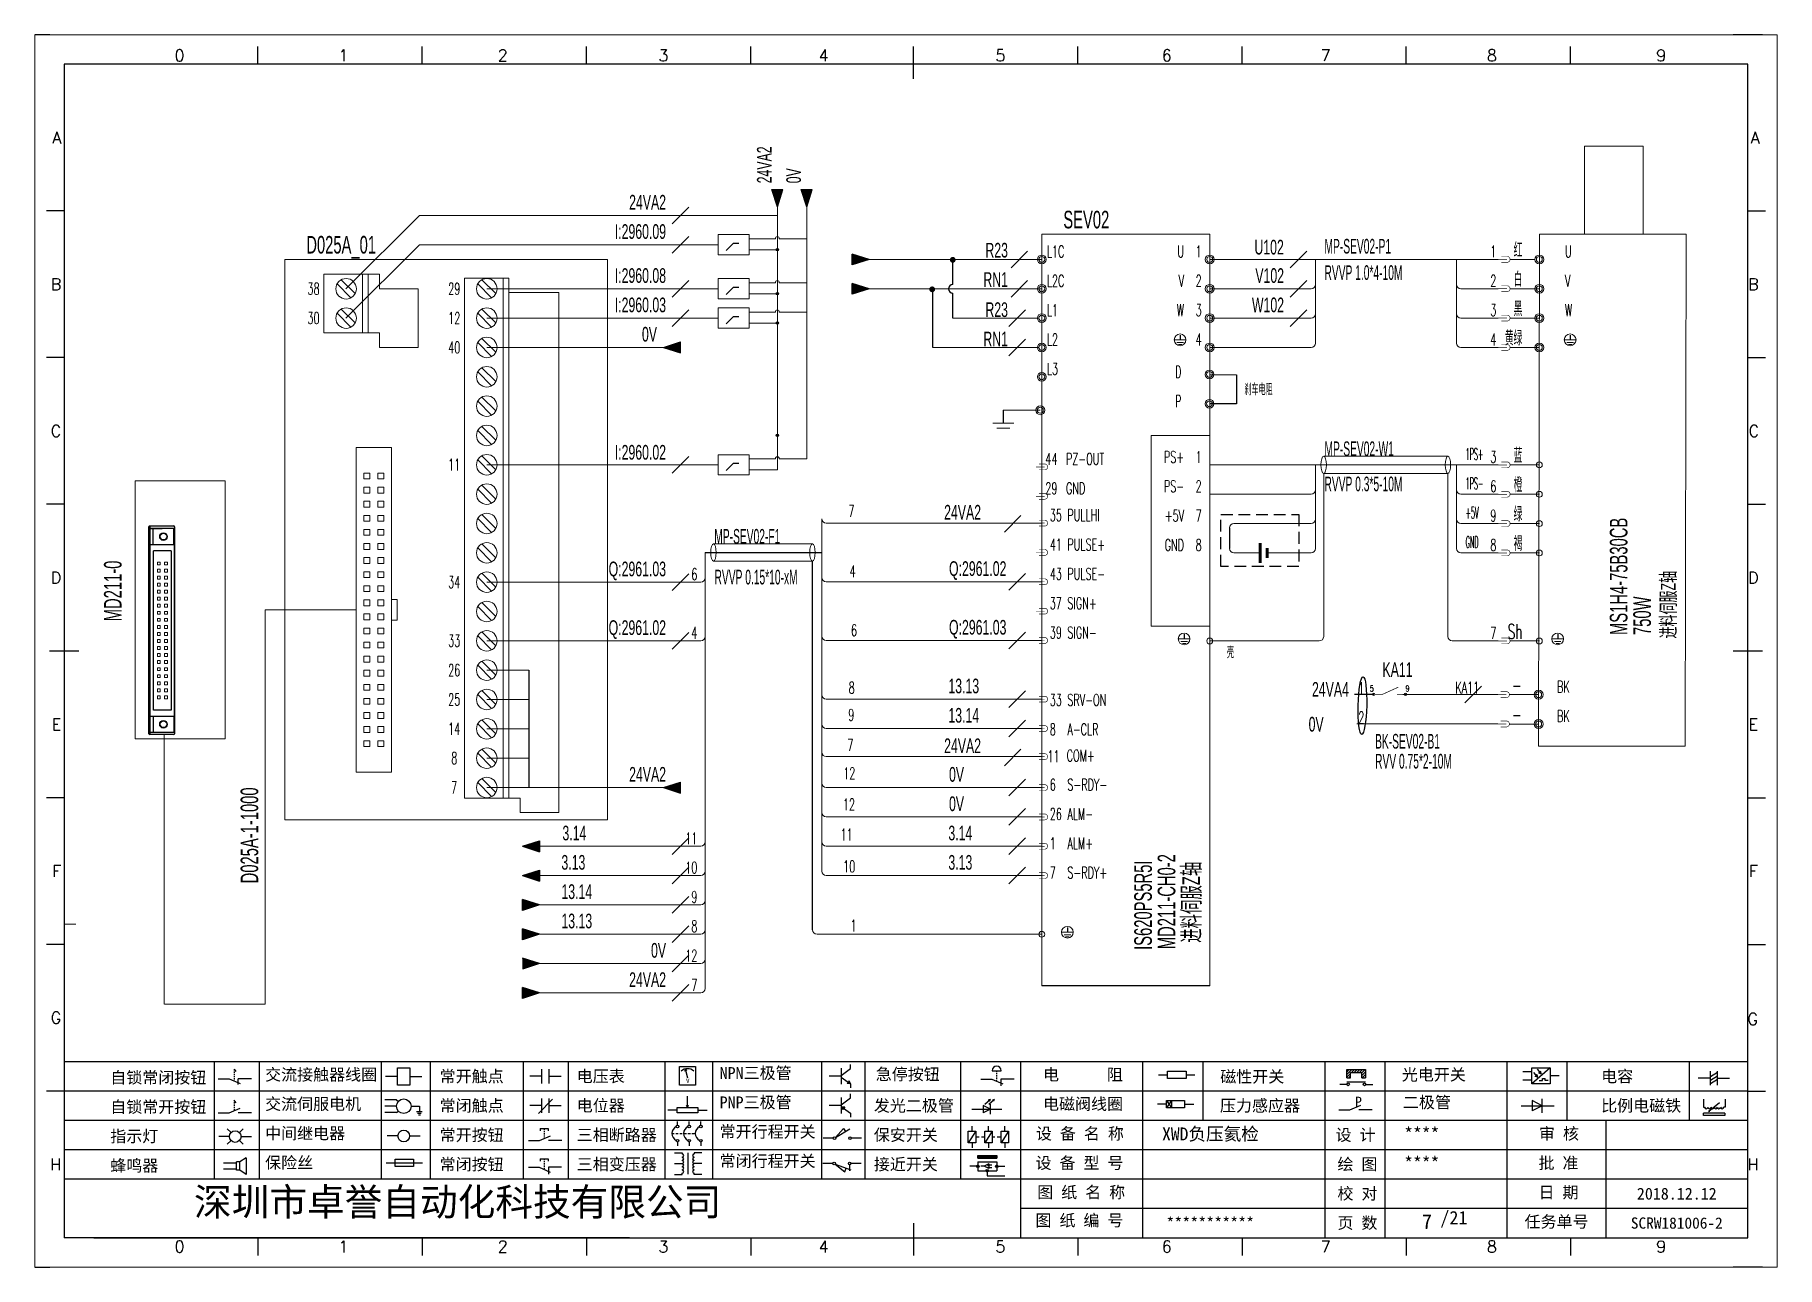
# Model space of a CAD drawing. Header units: millimetres. Extents: x -300 to 4128, y -106 to 2458.
# Drawn here: x 2329 to 2626, y 1904.7 to 2114.7 of the extents above; entities that cross this region are included whole.
import ezdxf
from ezdxf.enums import TextEntityAlignment as Align

# ---------------------------------------------------------------- set-up
doc = ezdxf.new("R2010")
doc.units = ezdxf.units.MM
doc.linetypes.add('ACAD_ISO02W100', pattern=[15, 12, -3])
doc.linetypes.add('DASHED', pattern=[0.75, 0.5, -0.25])
for name, color, linetype in [('AE_BOR', 1, 'Continuous'), ('ELEMENT', 7, 'Continuous'), ('SYMS', 7, 'Continuous'), ('Z_OM_GAIKEI', 7, 'Continuous')]:
    doc.layers.add(name, color=color, linetype=linetype)
doc.layers.add('Dimension', color=3, linetype='Continuous', lineweight=13)
doc.styles.get("Standard").update_dxf_attribs({"font": ''})
doc.styles.add('WD', font='romans.shx', dxfattribs={"width": 0.8, "bigfont": 'gbcbig.shx'})
doc.styles.add('样式 8', font='arial.ttf', dxfattribs={"width": 0.6, "height": 2.5})
doc.styles.add('汉字', font='')
doc.styles.get('Standard').set_extended_font_data('SimSun')
doc.styles.get('汉字').set_extended_font_data('新宋体')

msp = doc.modelspace()

# ---------------------------------------------------------------- texts
at = {"color": 7, "lineweight": 0, "style": 'WD', "width": 0.6}
for s, height, p in [('红', 2.5, (2582.55, 2076.76)), ('U', 2, (2524.881, 2076.76)), ('1', 2, (2527.881, 2076.768)), ('V', 2, (2524.881, 2071.76)), ('2', 2, (2527.881, 2071.768)), ('白', 2.5, (2582.55, 2071.76)), ('W', 2, (2524.881, 2066.76)), ('3', 2, (2527.881, 2066.764)), ('黑', 2.5, (2582.55, 2066.756)), ('黄绿', 2.5, (2582.55, 2061.756)), ('4', 2, (2527.881, 2061.76)), ('D', 2, (2524.44, 2056.253)), ('P', 2, (2524.44, 2051.253)), ('PS+', 2, (2524.881, 2041.744)), ('1', 2, (2527.881, 2041.744)), ('蓝', 2.5, (2582.55, 2041.74)), ('PS-', 2, (2524.881, 2036.744)), ('2', 2, (2527.881, 2036.744)), ('橙', 2.5, (2582.55, 2036.74)), ('7', 2, (2468.702, 2032.528)), ('绿', 2.5, (2582.55, 2031.74)), ('+5V', 2, (2524.881, 2031.744)), ('7', 2, (2527.881, 2031.744)), ('GND', 2, (2524.881, 2026.74)), ('8', 2, (2527.881, 2026.74)), ('褐', 2.5, (2582.55, 2026.74)), ('6', 2, (2441.91, 2021.768)), ('4', 2, (2468.894, 2022.27)), ('4', 2, (2441.91, 2011.768)), ('6', 2, (2469.119, 2012.203)), ('Sh', 2.5, (2582.55, 2011.74)), ('壳', 2, (2533.384, 2008.458)), ('8', 2, (2468.746, 2002.429)), ('1', 2, (2555.6, 2002.345)), ('-', 2.5, (2582.438, 2002.588)), ('9', 2, (2468.648, 1997.791)), ('2', 2, (2555.6, 1997.345)), ('-', 2.5, (2582.438, 1997.588)), ('7', 2, (2468.508, 1992.667)), ('12', 2, (2468.838, 1987.848)), ('12', 2, (2468.781, 1982.531)), ('11', 2, (2441.91, 1976.768)), ('11', 2, (2468.384, 1977.405)), ('10', 2, (2441.91, 1971.768)), ('10', 2, (2468.818, 1971.964)), ('9', 2, (2441.91, 1966.772)), ('8', 2, (2441.91, 1961.772)), ('1', 2, (2469.039, 1961.889)), ('12', 2, (2441.91, 1956.772)), ('7', 2, (2441.91, 1951.772))]:
    msp.add_text(s, height=height, dxfattribs=at).set_placement(p, align=Align.RIGHT)
at = {"color": 7, "lineweight": 0}
for s, height, style, width, p in [('L1C', 2, 'WD', 0.6, (2501.489, 2076.76)), ('1', 2, 'WD', 0.6, (2577.085, 2076.768)), ('U', 2, 'WD', 0.6, (2589.806, 2076.76)), ('L2C', 2, 'WD', 0.6, (2501.489, 2071.76)), ('2', 2, 'WD', 0.6, (2577.085, 2071.768)), ('V', 2, 'WD', 0.6, (2589.806, 2071.76)), ('L1', 2, 'WD', 0.6, (2501.489, 2066.756)), ('3', 2, 'WD', 0.6, (2577.085, 2066.764)), ('W', 2, 'WD', 0.6, (2589.806, 2066.756)), ('L2', 2, 'WD', 0.6, (2501.489, 2061.756)), ('4', 2, 'WD', 0.6, (2577.085, 2061.76)), ('L3', 2, 'WD', 0.6, (2501.489, 2056.752)), ('刹车电阻', 2, 'WD', 0.6, (2535.17, 2053.264)), ('44', 2, 'WD', 0.6, (2501.239, 2041.394)), ('PZ-OUT', 2, 'WD', 0.6, (2504.739, 2041.394)), ('1PS+', 2, 'WD', 0.4, (2572.883, 2042.24)), ('3', 2, 'WD', 0.6, (2577.085, 2041.748)), ('29', 2, 'WD', 0.6, (2501.239, 2036.394)), ('GND', 2, 'WD', 0.6, (2504.739, 2036.394)), ('1PS-', 2, 'WD', 0.4, (2572.883, 2037.24)), ('6', 2, 'WD', 0.6, (2577.085, 2036.744)), ('35', 2, 'WD', 0.6, (2501.989, 2031.819)), ('PULLHI', 2, 'WD', 0.6, (2504.989, 2031.819)), ('+5V', 2, 'WD', 0.4, (2572.883, 2032.24)), ('9', 2, 'WD', 0.6, (2577.085, 2031.744)), ('41', 2, 'WD', 0.6, (2501.989, 2026.819)), ('PULSE+', 2, 'WD', 0.6, (2504.989, 2026.819)), ('GND', 2, 'WD', 0.4, (2572.883, 2027.24)), ('8', 2, 'WD', 0.6, (2577.085, 2026.744)), ('43', 2, 'WD', 0.6, (2501.989, 2021.819)), ('PULSE-', 2, 'WD', 0.6, (2504.989, 2021.819)), ('37', 2, 'WD', 0.6, (2501.989, 2016.819)), ('SIGN+', 2, 'WD', 0.6, (2504.989, 2016.819)), ('39', 2, 'WD', 0.6, (2501.989, 2011.819)), ('SIGN-', 2, 'WD', 0.6, (2504.989, 2011.819)), ('7', 2, 'WD', 0.6, (2577.085, 2011.744)), ('13.13', 2.5, '样式 8', 0.6, (2484.703, 2002.469)), ('33', 2, 'WD', 0.6, (2501.989, 2000.331)), ('SRV-ON ', 2, 'WD', 0.6, (2504.989, 2000.331)), ('KA11', 2, 'WD', 0.6, (2571.113, 2002.443)), ('BK', 2, 'WD', 0.6, (2588.459, 2002.588)), ('13.14', 2.5, '样式 8', 0.6, (2484.703, 1997.465)), ('BK', 2, 'WD', 0.6, (2588.459, 1997.584)), ('8', 2, 'WD', 0.6, (2501.989, 1995.327)), ('A-CLR ', 2, 'WD', 0.6, (2504.989, 1995.327)), ('11', 2, 'WD', 0.6, (2501.583, 1990.743)), ('COM+', 2, 'WD', 0.6, (2504.878, 1990.853)), ('6', 2, 'WD', 0.6, (2501.989, 1985.896)), ('S-RDY-', 2, 'WD', 0.6, (2504.989, 1985.896)), ('26', 2, 'WD', 0.6, (2501.989, 1980.892)), ('ALM- ', 2, 'WD', 0.6, (2504.989, 1980.892)), ('1', 2, 'WD', 0.6, (2501.989, 1975.904)), ('ALM+', 2, 'WD', 0.6, (2504.989, 1975.904)), ('7', 2, 'WD', 0.6, (2501.989, 1970.9)), ('S-RDY+', 2, 'WD', 0.6, (2504.989, 1970.9))]:
    msp.add_text(s, height=height, dxfattribs=dict(at, style=style, width=width)).set_placement(p)
at = {"color": 7, "lineweight": 0, "style": 'WD', "width": 0.6}
for s, p in [('38', (2376.478, 2071.41)), ('29', (2400.461, 2071.41)), ('30', (2376.478, 2066.41)), ('12', (2400.461, 2066.41)), ('40', (2400.461, 2061.41)), ('11', (2400.461, 2041.41)), ('34', (2400.461, 2021.41)), ('33', (2400.461, 2011.41)), ('26', (2400.461, 2006.41)), ('25', (2400.461, 2001.41)), ('14', (2400.461, 1996.41)), ('8', (2400.461, 1991.41)), ('7', (2400.461, 1986.41))]:
    msp.add_text(s, height=2, dxfattribs=at).set_placement(p, align=Align.MIDDLE)
msp.add_text('7', height=2.5).set_placement((2565.444, 1911.188))
at = {"layer": 'Dimension', "color": 7, "lineweight": 0, "style": '样式 8', "width": 0.6}
for s, height, p in [('24VA2', 2.5, (2454.571, 2089.378)), ('0V', 2.5, (2459.571, 2089.378)), ('MS1H4-75B30CB', 3, (2600.456, 2012.401)), ('MD211-0', 3, (2343.761, 2014.742)), ('进料伺服Z轴', 2.5, (2608.653, 2011.809)), ('750W', 3, (2604.456, 2012.401)), ('D025A-1-1000', 3, (2367.053, 1970.076)), ('IS620PS5R5I', 3, (2519.384, 1958.739)), ('MD211-CH0-2', 3, (2523.384, 1958.855)), ('进料伺服Z轴', 3, (2527.581, 1959.947))]:
    msp.add_text(s, height=height, rotation=90, dxfattribs=at).set_placement(p)
for s, p in [('24VA2', (2436.573, 2084.91)), ('I:2960.09', (2436.573, 2079.91)), ('R23', (2494.856, 2076.732)), ('U102', (2541.877, 2077.249)), ('I:2960.08', (2436.573, 2072.41)), ('RN1', (2494.856, 2071.732)), ('V102', (2541.919, 2072.41)), ('I:2960.03', (2436.573, 2067.41)), ('R23', (2494.856, 2066.596)), ('W102', (2541.919, 2067.41)), ('0V', (2435.027, 2062.41)), ('RN1', (2494.856, 2061.596)), ('I:2960.02', (2436.573, 2042.29)), ('Q:2961.03', (2436.573, 2022.41)), ('Q:2961.02', (2436.573, 2012.41)), ('24VA2', (2436.573, 1987.406)), ('0V', (2436.573, 1957.414)), ('24VA2', (2436.573, 1952.414))]:
    msp.add_text(s, height=2.5, dxfattribs=at).set_placement(p, align=Align.RIGHT)
at = {"layer": 'Dimension', "color": 7, "lineweight": 0, "style": '样式 8'}
for s, height, width, p in [('SEV02', 3, 0.6, (2504.295, 2081.693)), ('D025A_01', 3, 0.6, (2375.249, 2077.41)), ('MP-SEV02-P1', 2.5, 0.5, (2548.809, 2077.41)), ('MP-SEV02-W1', 2.5, 0.5, (2548.809, 2042.894)), ('24VA2', 2.5, 0.6, (2483.977, 2032.075)), ('MP-SEV02-F1', 2.5, 0.5, (2444.795, 2027.969)), ('Q:2961.02', 2.5, 0.6, (2484.809, 2022.469)), ('Q:2961.03', 2.5, 0.6, (2484.809, 2012.469)), ('KA11', 2.5, 0.6, (2558.697, 2005.251)), ('24VA4', 2.5, 0.6, (2546.682, 2001.884)), ('0V', 2.5, 0.6, (2546.109, 1995.948)), ('24VA2', 2.5, 0.6, (2483.977, 1992.275)), ('BK-SEV02-B1', 2.5, 0.5, (2557.438, 1993.043)), ('0V', 2.5, 0.6, (2484.809, 1987.402)), ('0V', 2.5, 0.6, (2484.809, 1982.398)), ('3.14', 2.5, 0.6, (2418.911, 1977.41)), ('3.14', 2.5, 0.6, (2484.703, 1977.41)), ('3.13', 2.5, 0.6, (2418.737, 1972.41)), ('3.13', 2.5, 0.6, (2484.703, 1972.406)), ('13.14', 2.5, 0.6, (2418.737, 1967.414)), ('13.13', 2.5, 0.6, (2418.737, 1962.414))]:
    msp.add_text(s, height=height, dxfattribs=dict(at, width=width)).set_placement(p)
at = {"layer": 'Dimension', "color": 7, "lineweight": 0, "style": '样式 8', "width": 0.5}
for s, p in [('RVVP 1.0*4-10M', (2548.809, 2075.41)), ('RVVP 0.3*5-10M', (2548.809, 2039.394)), ('RVVP 0.15*10-xM', (2444.835, 2023.525)), ('RVV 0.75*2-10M', (2557.438, 1992.145))]:
    msp.add_text(s, height=2.5, dxfattribs=at).set_placement(p, align=Align.TOP_LEFT)

# ---------------------------------------------------------------- blocks, each defined once
blk = doc.blocks.new('磁性开关')
at = {"linetype": 'ByBlock'}
h = blk.add_hatch(dxfattribs=at)
h.set_pattern_fill('ANSI31', color=256, scale=0.1, style=0)
h.paths.add_polyline_path([(-1910.88, -776.69), (-1910.88, -775.29), (-1907.69, -775.29), (-1907.69, -776.69), (-1908.31, -776.69), (-1908.31, -775.79), (-1910.25, -775.79), (-1910.25, -776.69)])
for p, q in [((-1910.91, -777.81), (-1912.09, -777.81)), ((-1910.88, -776.69), (-1910.88, -775.29)), ((-1910.88, -775.29), (-1907.69, -775.29)), ((-1910.88, -776.69), (-1910.25, -776.69)), ((-1910.88, -777.39), (-1907.69, -777.39)), ((-1910.25, -776.69), (-1910.25, -775.79)), ((-1910.25, -775.79), (-1908.31, -775.79)), ((-1908.31, -776.69), (-1908.31, -775.79)), ((-1908.31, -776.69), (-1907.69, -776.69)), ((-1907.69, -775.29), (-1907.69, -776.69)), ((-1907.66, -777.81), (-1906.48, -777.81))]:
    blk.add_line(p, q, dxfattribs=at)
for centre in [(-1910.68, -777.81), (-1907.88, -777.81)]:
    blk.add_circle(centre, 0.225, dxfattribs=at)
blk = doc.blocks.new('*U4')
at = {"linetype": 'ByBlock'}
for p, q in [((-1909.23, -780.45), (-1909.23, -780.67)), ((-1909.23, -780.45), (-1908.92, -780.84)), ((-1909.23, -780.84), (-1909.23, -781.05)), ((-1911.92, -782.07), (-1910.06, -782.07)), ((-1910.06, -782.07), (-1908.18, -782.88)), ((-1909.23, -781.23), (-1909.23, -781.44)), ((-1909.23, -781.61), (-1909.23, -781.83)), ((-1909.23, -782), (-1909.23, -782.21)), ((-1909.23, -782.38), (-1909.23, -782.43)), ((-1908.52, -783.07), (-1908.52, -782.07)), ((-1906.25, -782.07), (-1908.52, -782.07))]:
    blk.add_line(p, q, dxfattribs=at)
blk = doc.blocks.new('*U6')
at = {"linetype": 'ByBlock'}
for p, q in [((-1911.92, -792.89), (-1910.06, -792.89)), ((-1910.06, -792.89), (-1908.18, -792.08)), ((-1908.88, -791.17), (-1909.23, -790.71)), ((-1909.23, -790.71), (-1909.23, -790.92)), ((-1909.23, -791.09), (-1909.23, -791.31)), ((-1909.23, -791.48), (-1909.23, -791.69)), ((-1909.23, -791.86), (-1909.23, -792.08)), ((-1909.23, -792.25), (-1909.23, -792.47)), ((-1906.25, -792.89), (-1908.52, -792.89))]:
    blk.add_line(p, q, dxfattribs=at)
blk = doc.blocks.new('蜂鸣器')
at = {"linetype": 'ByBlock'}
for p, q in [((-1907.17, -795.53), (-1908.25, -796.26)), ((-1907.17, -795.53), (-1907.17, -798.41)), ((-1908.8, -796.48), (-1911.01, -796.48)), ((-1908.8, -797.46), (-1911.01, -797.46)), ((-1908.25, -796.26), (-1908.8, -796.26)), ((-1908.8, -797.68), (-1908.8, -796.26)), ((-1908.25, -797.68), (-1908.8, -797.68)), ((-1908.25, -797.68), (-1908.25, -796.26)), ((-1907.17, -798.41), (-1908.25, -797.68))]:
    blk.add_line(p, q, dxfattribs=at)
blk = doc.blocks.new('指示灯')
at = {"linetype": 'ByBlock'}
for p, q in [((-1854.25, -776.92), (-1856.06, -776.92)), ((-1854.62, -775.59), (-1853.97, -776.23)), ((-1854.62, -778.25), (-1853.97, -777.61)), ((-1851.9, -775.59), (-1852.54, -776.23)), ((-1851.9, -778.25), (-1852.54, -777.61)), ((-1852.26, -776.92), (-1850.45, -776.92))]:
    blk.add_line(p, q, dxfattribs=at)
blk.add_circle((-1853.26, -776.92), 0.992, dxfattribs=at)
blk = doc.blocks.new('光电开关')
at = {"linetype": 'ByBlock'}
h = blk.add_hatch(dxfattribs=at)
h.set_pattern_fill('ANSI31', color=256, scale=0.01, style=0)
h.set_pattern_definition([(45, (0.172267, 0), (-0.0224506403, 0.0224506403), [])])
h.paths.add_polyline_path([(-1882.44, -776.34), (-1882.5, -775.91), (-1882.68, -776.07)])
h.paths.add_polyline_path([(-1882.86, -776.23), (-1882.44, -776.34), (-1882.68, -776.07)])
h.paths.add_polyline_path([(-1883.05, -776.88), (-1883.11, -776.45), (-1883.29, -776.61)])
h.paths.add_polyline_path([(-1883.47, -776.77), (-1883.05, -776.88), (-1883.29, -776.61)])
for p, q in [((-1884.01, -775.96), (-1885.56, -775.96)), ((-1884.01, -777.39), (-1885.56, -777.39)), ((-1880.91, -775.3), (-1884.01, -778.05)), ((-1883.75, -776.09), (-1883.05, -776.88)), ((-1883.11, -776.45), (-1883.47, -776.77)), ((-1883.05, -776.88), (-1883.47, -776.77)), ((-1883.14, -775.55), (-1882.44, -776.34)), ((-1883.05, -776.88), (-1883.11, -776.45)), ((-1882.5, -775.91), (-1882.86, -776.23)), ((-1882.44, -776.34), (-1882.86, -776.23)), ((-1882.78, -777.47), (-1882.23, -777.47)), ((-1882.44, -776.34), (-1882.5, -775.91)), ((-1882.23, -777.47), (-1882.23, -777.14)), ((-1882.23, -777.14), (-1881.78, -777.14)), ((-1881.78, -777.47), (-1881.78, -777.14)), ((-1881.23, -777.47), (-1881.78, -777.47)), ((-1879.37, -776.67), (-1880.91, -776.67))]:
    blk.add_line(p, q, dxfattribs=at)
blk.add_lwpolyline([(-1884.01, -775.3), (-1880.91, -775.3), (-1880.91, -778.05), (-1884.01, -778.05)], close=True, dxfattribs=at)
blk = doc.blocks.new('交流接触器线圈')
at = {"linetype": 'ByBlock'}
for p, q in [((-1880.82, -781.77), (-1882.87, -781.77)), ((-1878.72, -781.77), (-1876.67, -781.77))]:
    blk.add_line(p, q, dxfattribs=at)
blk.add_lwpolyline([(-1880.82, -780.28), (-1878.72, -780.28), (-1878.72, -783.26), (-1880.82, -783.26)], close=True, dxfattribs=at)
blk = doc.blocks.new('交流伺服电机')
at = {"linetype": 'ByBlock'}
for p, q in [((-1880.97, -785.75), (-1882.94, -785.75)), ((-1880.97, -786.85), (-1882.94, -786.85)), ((-1880.97, -785.75), (-1880.65, -786.03)), ((-1878.49, -786.85), (-1877.07, -786.85)), ((-1877.07, -786.85), (-1877.07, -787.72)), ((-1880.97, -787.94), (-1882.94, -787.94)), ((-1880.97, -787.94), (-1880.65, -787.67)), ((-1877.54, -787.72), (-1876.59, -787.72)), ((-1877.38, -788.01), (-1876.75, -788.01)), ((-1877.23, -788.29), (-1876.9, -788.29))]:
    blk.add_line(p, q, dxfattribs=at)
blk.add_circle((-1879.73, -786.85), 1.24, dxfattribs=at)
blk = doc.blocks.new('中间继电器')
at = {"linetype": 'ByBlock'}
for p, q in [((-1880.72, -791.92), (-1882.54, -791.92)), ((-1878.74, -791.92), (-1876.92, -791.92))]:
    blk.add_line(p, q, dxfattribs=at)
blk.add_circle((-1879.73, -791.92), 0.992, dxfattribs=at)
blk = doc.blocks.new('保险丝')
at = {"linetype": 'ByBlock'}
blk.add_line((-1882.72, -796.49), (-1876.55, -796.49), dxfattribs=at)
blk.add_lwpolyline([(-1881.2, -795.86), (-1878.06, -795.86), (-1878.06, -797.12), (-1881.2, -797.12)], close=True, dxfattribs=at)
blk = doc.blocks.new('常开按钮')
at = {"linetype": 'ByBlock'}
for p, q in [((-1910.06, -787.73), (-1908.18, -786.93)), ((-1909.9, -785.68), (-1908.56, -785.68)), ((-1909.9, -785.68), (-1909.9, -786.07)), ((-1909.23, -785.68), (-1909.23, -785.89)), ((-1909.23, -786.06), (-1909.23, -786.28)), ((-1909.23, -786.45), (-1909.23, -786.67)), ((-1909.23, -786.84), (-1909.23, -787.05)), ((-1908.56, -785.68), (-1908.56, -786.07)), ((-1911.92, -787.73), (-1910.06, -787.73)), ((-1909.23, -787.22), (-1909.23, -787.38)), ((-1906.25, -787.73), (-1908.52, -787.73))]:
    blk.add_line(p, q, dxfattribs=at)
blk = doc.blocks.new('常开触点')
at = {"linetype": 'ByBlock'}
for p, q in [((-1853.82, -782.99), (-1853.82, -780.56)), ((-1852.6, -782.99), (-1852.6, -780.56)), ((-1853.82, -781.77), (-1855.88, -781.77)), ((-1852.6, -781.77), (-1850.55, -781.77))]:
    blk.add_line(p, q, dxfattribs=at)
blk = doc.blocks.new('常闭触点')
at = {"linetype": 'ByBlock'}
for p, q in [((-1853.82, -786.77), (-1855.88, -786.77)), ((-1852.01, -785.66), (-1854.43, -788.1)), ((-1853.82, -787.99), (-1853.82, -785.56)), ((-1852.6, -787.99), (-1852.6, -785.56)), ((-1852.6, -786.77), (-1850.55, -786.77))]:
    blk.add_line(p, q, dxfattribs=at)
blk = doc.blocks.new('常闭按钮')
at = {"linetype": 'ByBlock'}
for p, q in [((-1856.13, -792.28), (-1854.28, -792.28)), ((-1854.28, -792.28), (-1852.4, -793.09)), ((-1854.11, -790.83), (-1852.77, -790.83)), ((-1854.11, -790.83), (-1854.11, -791.22)), ((-1853.44, -790.83), (-1853.44, -791.04)), ((-1853.44, -791.21), (-1853.44, -791.43)), ((-1853.44, -791.6), (-1853.44, -791.82)), ((-1853.44, -791.99), (-1853.44, -792.2)), ((-1853.44, -792.37), (-1853.44, -792.53)), ((-1852.77, -790.83), (-1852.77, -791.22)), ((-1850.47, -792.28), (-1852.73, -792.28)), ((-1852.73, -792.28), (-1852.73, -793.43))]:
    blk.add_line(p, q, dxfattribs=at)
blk = doc.blocks.new('电磁阀线圈')
at = {"linetype": 'ByBlock'}
for p, q in [((-1854.61, -795.92), (-1853.75, -797.16)), ((-1853.75, -795.92), (-1854.61, -797.16)), ((-1853.75, -795.92), (-1853.75, -797.16)), ((-1854.61, -796.54), (-1856.17, -796.54)), ((-1851.53, -796.54), (-1849.97, -796.54))]:
    blk.add_line(p, q, dxfattribs=at)
blk.add_lwpolyline([(-1854.61, -795.92), (-1851.53, -795.92), (-1851.53, -797.16), (-1854.61, -797.16)], close=True, dxfattribs=at)
blk = doc.blocks.new('电压表')
at = {"linetype": 'ByBlock'}
for p, q in [((-1814.84, -780.75), (-1814.91, -781.13)), ((-1814.6, -781.05), (-1814.91, -781.13)), ((-1814.84, -780.75), (-1814.46, -782.26)), ((-1814.84, -780.75), (-1814.6, -781.05))]:
    blk.add_line(p, q, dxfattribs=at)
blk.add_lwpolyline([(-1815.84, -780.34), (-1813.07, -780.34), (-1813.07, -783.49), (-1815.84, -783.49)], close=True, dxfattribs=at)
blk.add_arc((-1814.46, -782.26), 1.56, 46.8313, 133.1687, dxfattribs=at)
at = {"linetype": 'ByBlock', "insert": (-1814.7, -782.39), "char_height": 0.75, "width": 0.6768, "attachment_point": 1}
blk.add_mtext('V', dxfattribs=at)
blk = doc.blocks.new('电位器')
at = {"linetype": 'ByBlock'}
for p, q in [((-1814.45, -787.3), (-1814.62, -786.96)), ((-1814.62, -786.96), (-1814.27, -786.96)), ((-1814.45, -787.3), (-1814.45, -785.39)), ((-1814.45, -787.3), (-1814.27, -786.96)), ((-1816.21, -787.75), (-1817.79, -787.75)), ((-1812.68, -787.75), (-1811.1, -787.75))]:
    blk.add_line(p, q, dxfattribs=at)
blk.add_lwpolyline([(-1816.21, -787.3), (-1812.68, -787.3), (-1812.68, -788.2), (-1816.21, -788.2)], close=True, dxfattribs=at)
blk = doc.blocks.new('三相断路器')
at = {"linetype": 'ByBlock'}
for p, q in [((-1816.17, -790.33), (-1816.17, -789.7)), ((-1814.17, -790.33), (-1814.17, -789.7)), ((-1812.18, -790.33), (-1812.18, -789.7)), ((-1817.14, -791.74), (-1816.72, -791.74)), ((-1816.45, -791.74), (-1816.03, -791.74)), ((-1815.76, -791.74), (-1815.34, -791.74)), ((-1815.07, -791.74), (-1814.65, -791.74)), ((-1814.38, -791.74), (-1813.96, -791.74)), ((-1813.69, -791.74), (-1813.27, -791.74)), ((-1816.17, -793.19), (-1816.17, -793.83)), ((-1814.17, -793.19), (-1814.17, -793.83)), ((-1812.18, -793.19), (-1812.18, -793.83))]:
    blk.add_line(p, q, dxfattribs=at)
for centre in [(-1816.17, -790.55), (-1816.17, -792.98), (-1814.17, -790.55), (-1814.17, -792.98), (-1812.18, -790.55), (-1812.18, -792.98)]:
    blk.add_circle(centre, 0.219, dxfattribs=at)
for centre in [(-1815.81, -791.74), (-1813.82, -791.74), (-1811.83, -791.74)]:
    blk.add_arc(centre, 1.32, 115.5791, 244.4209, dxfattribs=at)
blk = doc.blocks.new('三相变压器')
at = {"linetype": 'ByBlock'}
for p, q in [((-1816.69, -795.03), (-1815.37, -795.03)), ((-1815.37, -795.03), (-1815.37, -795.24)), ((-1814.34, -798.7), (-1814.34, -795.04)), ((-1812, -795.03), (-1813.32, -795.03)), ((-1813.32, -795.03), (-1813.32, -795.24)), ((-1816.69, -796.87), (-1815.37, -796.87)), ((-1816.69, -798.71), (-1815.37, -798.71)), ((-1815.37, -798.71), (-1815.37, -798.5)), ((-1812, -796.87), (-1813.32, -796.87)), ((-1813.32, -798.71), (-1813.32, -798.5)), ((-1812, -798.71), (-1813.32, -798.71))]:
    blk.add_line(p, q, dxfattribs=at)
for centre, start, end in [((-1815.37, -795.51), 270, 90), ((-1815.37, -796.06), 270, 90), ((-1813.32, -795.51), 90, 270), ((-1813.32, -796.06), 90, 270), ((-1815.37, -796.6), 270, 90), ((-1815.37, -797.14), 270, 90), ((-1815.37, -797.68), 270, 90), ((-1815.37, -798.23), 270, 90), ((-1813.32, -796.6), 90, 270), ((-1813.32, -797.14), 90, 270), ((-1813.32, -797.68), 90, 270), ((-1813.32, -798.23), 90, 270)]:
    blk.add_arc(centre, 0.271, start, end, dxfattribs=at)
blk = doc.blocks.new('压力感应器')
at = {"linetype": 'ByBlock'}
for p, q in [((-1817.44, -777.73), (-1815.59, -777.73)), ((-1815.59, -777.73), (-1813.71, -776.93)), ((-1811.78, -777.73), (-1814.05, -777.73))]:
    blk.add_line(p, q, dxfattribs=at)
at = {"linetype": 'ByBlock', "insert": (-1814.65, -775.48), "char_height": 1.68, "width": 1.2242, "attachment_point": 1}
blk.add_mtext('{\\fNSimSun|b0|i0|c134|p49;P}', dxfattribs=at)
blk = doc.blocks.new('二极管')
at = {"linetype": 'ByBlock'}
for p, q in [((-1787.52, -776.77), (-1781.92, -776.77)), ((-1783.97, -776.77), (-1785.69, -775.9)), ((-1785.69, -775.9), (-1785.69, -777.65)), ((-1783.97, -776.77), (-1785.69, -777.65)), ((-1783.97, -777.99), (-1783.97, -775.56))]:
    blk.add_line(p, q, dxfattribs=at)
blk = doc.blocks.new('NPN三极管')
at = {"linetype": 'ByBlock'}
for p, q in [((-1785.73, -780.61), (-1785.73, -783.32)), ((-1785.73, -781.82), (-1784.15, -780.66)), ((-1784.15, -780.66), (-1784.15, -779.98)), ((-1785.73, -781.97), (-1787.81, -781.97)), ((-1785.73, -782.11), (-1784.15, -783.27)), ((-1784.41, -782.73), (-1784.74, -783.18)), ((-1784.15, -783.27), (-1784.74, -783.18)), ((-1784.15, -783.27), (-1784.41, -782.73)), ((-1784.15, -783.27), (-1784.15, -783.96))]:
    blk.add_line(p, q, dxfattribs=at)
blk = doc.blocks.new('PNP三极管')
at = {"linetype": 'ByBlock'}
for p, q in [((-1784.9, -786.74), (-1786.98, -786.74)), ((-1784.9, -785.38), (-1784.9, -788.09)), ((-1784.9, -786.59), (-1783.32, -785.43)), ((-1784.9, -786.88), (-1783.32, -788.04)), ((-1784.9, -786.88), (-1784.31, -786.97)), ((-1784.9, -786.88), (-1784.64, -787.42)), ((-1784.31, -786.97), (-1784.64, -787.42)), ((-1783.32, -785.43), (-1783.32, -784.75)), ((-1783.32, -788.04), (-1783.32, -788.73))]:
    blk.add_line(p, q, dxfattribs=at)
blk = doc.blocks.new('常开行程开关')
at = {"linetype": 'ByBlock'}
for p, q in [((-1786.29, -792.3), (-1788.01, -792.3)), ((-1785.89, -792.17), (-1784.52, -790.62)), ((-1785.89, -792.17), (-1783.43, -790.72)), ((-1784.52, -790.62), (-1784.19, -791.17)), ((-1781.48, -792.3), (-1783.21, -792.3))]:
    blk.add_line(p, q, dxfattribs=at)
for centre in [(-1786.07, -792.3), (-1783.42, -792.3)]:
    blk.add_circle(centre, 0.219, dxfattribs=at)
blk = doc.blocks.new('常闭行程开关')
at = {"linetype": 'ByBlock'}
for p, q in [((-1786.34, -796.62), (-1788.07, -796.62)), ((-1785.93, -796.72), (-1783.25, -797.7)), ((-1785.93, -796.72), (-1784.3, -798)), ((-1784.3, -798), (-1784.08, -797.4)), ((-1783.48, -796.84), (-1783.48, -797.85)), ((-1781.54, -796.62), (-1783.26, -796.62))]:
    blk.add_line(p, q, dxfattribs=at)
for centre in [(-1786.12, -796.62), (-1783.48, -796.62)]:
    blk.add_circle(centre, 0.219, dxfattribs=at)
blk = doc.blocks.new('电容')
at = {"linetype": 'ByBlock'}
for p, q in [((-1756.08, -782.99), (-1756.08, -780.56)), ((-1754.86, -780.79), (-1756.08, -781.55)), ((-1754.86, -782.99), (-1754.86, -780.56)), ((-1756.08, -781.77), (-1758.13, -781.77)), ((-1754.86, -781.44), (-1756.08, -782.2)), ((-1754.86, -781.99), (-1756.08, -782.75)), ((-1754.86, -781.77), (-1752.81, -781.77))]:
    blk.add_line(p, q, dxfattribs=at)
blk = doc.blocks.new('发光二极管')
at = {"linetype": 'ByBlock'}
for p, q in [((-1758.01, -786.77), (-1752.89, -786.77)), ((-1754.84, -786.77), (-1756.04, -786.16)), ((-1756.04, -786.16), (-1756.04, -787.39)), ((-1754.84, -786.77), (-1756.04, -787.39)), ((-1755.78, -785.92), (-1754.89, -785.14)), ((-1754.89, -785.14), (-1755.2, -785.22)), ((-1755.2, -785.22), (-1755.01, -785.43)), ((-1755.08, -785.92), (-1754.18, -785.14)), ((-1754.89, -785.14), (-1755.01, -785.43)), ((-1754.84, -787.63), (-1754.84, -785.92)), ((-1754.18, -785.14), (-1754.49, -785.22)), ((-1754.49, -785.22), (-1754.31, -785.43)), ((-1754.18, -785.14), (-1754.31, -785.43))]:
    blk.add_line(p, q, dxfattribs=at)
blk = doc.blocks.new('比例电磁阀')
at = {"linetype": 'ByBlock'}
for p, q in [((-1757.26, -775.38), (-1757.26, -776.71)), ((-1757.26, -776.71), (-1757.05, -776.71)), ((-1753.6, -777.73), (-1757.25, -777.73)), ((-1757.25, -778.13), (-1757.25, -777.73)), ((-1753.6, -778.13), (-1757.25, -778.13)), ((-1754.5, -775.98), (-1756.35, -777.44)), ((-1756.35, -777.44), (-1756.25, -777.25)), ((-1756.35, -777.44), (-1756.15, -777.38)), ((-1756.15, -777.38), (-1756.25, -777.25)), ((-1753.58, -776.71), (-1753.8, -776.71)), ((-1753.6, -777.73), (-1753.6, -778.13)), ((-1753.58, -775.38), (-1753.58, -776.71))]:
    blk.add_line(p, q, dxfattribs=at)
for centre in [(-1756.78, -776.71), (-1756.24, -776.71), (-1755.7, -776.71), (-1755.15, -776.71), (-1754.61, -776.71), (-1754.07, -776.71)]:
    blk.add_arc(centre, 0.271, 180, 0, dxfattribs=at)
blk = doc.blocks.new('保安开关')
at = {"linetype": 'ByBlock'}
for p, q in [((-1757.96, -790.79), (-1757.96, -789.97)), ((-1755.17, -790.79), (-1755.17, -789.97)), ((-1752.39, -790.79), (-1752.39, -789.97)), ((-1757.33, -790.79), (-1758.6, -792.81)), ((-1757.96, -792.81), (-1757.96, -793.62)), ((-1757.33, -791.8), (-1756.72, -791.8)), ((-1756.35, -791.8), (-1755.89, -791.8)), ((-1754.54, -790.79), (-1755.81, -792.81)), ((-1755.17, -792.81), (-1755.17, -793.62)), ((-1754.52, -791.8), (-1754.06, -791.8)), ((-1753.69, -791.8), (-1753.08, -791.8)), ((-1751.75, -790.79), (-1753.02, -792.81)), ((-1752.39, -792.81), (-1752.39, -793.62))]:
    blk.add_line(p, q, dxfattribs=at)
for points in [[(-1758.6, -790.79), (-1757.33, -790.79), (-1757.33, -792.81), (-1758.6, -792.81)], [(-1755.81, -790.79), (-1754.54, -790.79), (-1754.54, -792.81), (-1755.81, -792.81)], [(-1753.02, -790.79), (-1751.75, -790.79), (-1751.75, -792.81), (-1753.02, -792.81)]]:
    blk.add_lwpolyline(points, close=True, dxfattribs=at)
blk = doc.blocks.new('接近开关')
at = {"linetype": 'ByBlock'}
h = blk.add_hatch(dxfattribs=at)
h.set_pattern_fill('ANSI31', color=256, scale=0.01, style=0)
h.set_pattern_definition([(45, (-89.131516, -30.795668), (-0.0224506403, 0.0224506403), [])])
h.paths.add_polyline_path([(-1516.96, -1123.35), (-1516.96, -1122.85), (-1513.76, -1122.85), (-1513.76, -1123.35)])
for p, q in [((-1517.18, -1124.71), (-1518.36, -1124.71)), ((-1516.96, -1123.35), (-1516.96, -1122.85)), ((-1516.96, -1122.85), (-1513.76, -1122.85)), ((-1516.96, -1123.35), (-1513.76, -1123.35)), ((-1516.96, -1123.95), (-1513.76, -1123.95)), ((-1516.96, -1123.95), (-1516.96, -1125.47)), ((-1516.96, -1125.47), (-1513.76, -1125.47)), ((-1515.91, -1124.71), (-1516.45, -1124.71)), ((-1515.11, -1124.31), (-1515.91, -1124.71)), ((-1515.11, -1125.11), (-1515.91, -1124.71)), ((-1515.33, -1124.53), (-1515.17, -1124.53)), ((-1515.33, -1124.88), (-1515.17, -1124.88)), ((-1515.25, -1124.45), (-1515.25, -1124.61)), ((-1515.11, -1124.31), (-1515.11, -1125.11)), ((-1515.11, -1124.48), (-1514.58, -1124.48)), ((-1515.11, -1124.94), (-1514.58, -1124.94)), ((-1513.76, -1122.85), (-1513.76, -1123.35)), ((-1513.76, -1123.95), (-1513.76, -1125.47)), ((-1513.54, -1124.71), (-1512.36, -1124.71)), ((-1515.36, -1125.69), (-1515.36, -1126.36)), ((-1515.36, -1126.36), (-1512.36, -1126.36))]:
    blk.add_line(p, q, dxfattribs=at)
for centre in [(-1516.96, -1124.71), (-1515.36, -1125.47), (-1513.76, -1124.71)]:
    blk.add_circle(centre, 0.225, dxfattribs=at)
blk = doc.blocks.new('电阻')
at = {"linetype": 'ByBlock'}
for p, q in [((-3.09, 0), (-1.57, 0)), ((1.57, 0), (3.09, 0))]:
    blk.add_line(p, q, dxfattribs=at)
blk.add_lwpolyline([(-1.57, 0.63), (1.57, 0.63), (1.57, -0.63), (-1.57, -0.63)], close=True, dxfattribs=at)
blk = doc.blocks.new('急停按钮')
at = {"linetype": 'ByBlock'}
for p, q in [((-1.86, 0), (0, 0)), ((0, 0), (1.88, -0.81)), ((0.06, 1.45), (1.61, 1.45)), ((0.83, 1.45), (0.83, 1.24)), ((0.83, 1.07), (0.83, 0.85)), ((0.83, 0.68), (0.83, 0.47)), ((0.83, 0.29), (0.83, 0.08)), ((3.81, 0), (1.54, 0)), ((1.54, 0), (1.54, -1.15)), ((0.83, -0.09), (0.83, -0.24))]:
    blk.add_line(p, q, dxfattribs=at)
blk.add_arc((0.83, 1.45), 0.774, 0, 180)
blk = doc.blocks.new('电控横A4')
at = {"color": 7}
for p, q in [((292, -5), (5, -5)), ((5, -5), (5, -205)), ((292, -205), (292, -5)), ((10.03, -205), (289.53, -205)), ((130.8, -205), (190.75, -205)), ((190.75, -205), (259.54, -205))]:
    blk.add_line(p, q, dxfattribs=at)
at = {"color": 7, "lineweight": 9, "ltscale": 0.1}
for p, q in [((5, -151.57), (7, -151.57)), ((101.34, -205), (130.8, -205)), ((129.44, -205), (129.44, -205)), ((129.44, -205), (129.44, -205)), ((129.44, -205), (129.44, -205)), ((129.44, -205), (129.44, -205))]:
    blk.add_line(p, q, dxfattribs=at)
at = {"color": 7, "linetype": 'ByBlock'}
for p, q in [((292, -175), (5, -175)), ((292, -180), (5, -180)), ((292, -185), (5, -185)), ((292, -190), (5, -190)), ((292, -195), (5, -195)), ((292, -200), (168.03, -200))]:
    blk.add_line(p, q, dxfattribs=at)
at = {"color": 7, "lineweight": -2}
for p, q in [((30.58, -175), (30.58, -195)), ((38.26, -175), (38.26, -195)), ((59.05, -175), (59.05, -195)), ((67.4, -175), (67.4, -195)), ((83.26, -175), (83.26, -195)), ((90.91, -175), (90.91, -195)), ((107.4, -175), (107.4, -195)), ((115.5, -175), (115.5, -195)), ((134.12, -175), (134.12, -195)), ((141.48, -175), (141.48, -195)), ((157.79, -175), (157.79, -195)), ((168.03, -175), (168.03, -204.92)), ((188.84, -175), (188.84, -185)), ((199.08, -175), (199.08, -185)), ((219.89, -175), (219.89, -185)), ((230.12, -175), (230.12, -185)), ((250.93, -175), (250.93, -185)), ((261.17, -175), (261.17, -185)), ((281.98, -175), (281.98, -185)), ((188.84, -185), (188.84, -204.92)), ((219.89, -185), (219.89, -205)), ((230.12, -185), (230.12, -205)), ((250.93, -185), (250.93, -205)), ((267.79, -185), (267.79, -205))]:
    blk.add_line(p, q, dxfattribs=at)
at = {"color": 7, "ltscale": 2}
for p, q in [((292, -205), (292, -183.55)), ((101.34, -205), (5, -205)), ((259.54, -205), (289.53, -205)), ((259.54, -205), (292, -205))]:
    blk.add_line(p, q, dxfattribs=at)
at = {"layer": 'AE_BOR', "color": 7, "lineweight": 30}
for p, q in [((2.53, 0), (0, 0)), ((149.78, -7.5), (149.78, -2.5)), ((294.53, 0), (289.53, 0)), ((2.5, -105), (7.5, -105)), ((289.5, -105), (294.5, -105)), ((149.78, -202.5), (149.78, -207.5)), ((149.78, -205), (149.78, -207.5)), ((0, -210), (2.53, -210)), ((294.53, -210), (289.53, -210))]:
    blk.add_line(p, q, dxfattribs=at)
at = {"layer": 'AE_BOR', "color": 7, "lineweight": 15}
for p, q in [((0, 0), (297, 0)), ((0, -210), (0, 0)), ((297, 0), (297, -210)), ((297, -210), (0, -210))]:
    blk.add_line(p, q, dxfattribs=at)
at = {"layer": 'AE_BOR', "color": 7}
for p, q in [((38.03, -5), (38.03, -2)), ((66.03, -5), (66.03, -2)), ((94.03, -5), (94.03, -2)), ((122.03, -5), (122.03, -2)), ((149.78, -5), (149.78, -2)), ((177.78, -5), (177.78, -2)), ((205.78, -5), (205.78, -2)), ((233.78, -5), (233.78, -2)), ((261.78, -5), (261.78, -2)), ((5, -30), (2, -30)), ((292, -30), (295, -30)), ((5, -55), (2, -55)), ((292, -55), (295, -55)), ((5, -80), (2, -80)), ((292, -80), (295, -80)), ((5, -130), (2, -130)), ((292, -130), (295, -130)), ((5, -155), (2, -155)), ((292, -155), (295, -155)), ((5, -180), (2, -180)), ((292, -180), (295, -180)), ((38.03, -205), (38.03, -208)), ((66.03, -205), (66.03, -208)), ((94.03, -205), (94.03, -208)), ((122.03, -205), (122.03, -208)), ((149.78, -205), (149.78, -208)), ((177.78, -205), (177.78, -208)), ((205.78, -205), (205.78, -208)), ((233.78, -205), (233.78, -208)), ((261.78, -205), (261.78, -208))]:
    blk.add_line(p, q, dxfattribs=at)
at = {"color": 7, "linetype": 'ByBlock'}
for name, p in [('*U4', (1943.19, 604.18)), ('交流接触器线圈', (1942.62, 604.27)), ('常开触点', (1940.27, 604.3)), ('电压表', (1925.71, 604.52)), ('NPN三极管', (1923.2, 604.5)), ('磁性开关', (2134.53, 598.96)), ('光电开关', (2139.22, 599.27)), ('电容', (2041.69, 603.98)), ('电位器', (1925.71, 604.52)), ('PNP三极管', (1922.37, 604.27)), ('压力感应器', (2039.72, 594.52)), ('*U6', (1943.19, 609.18)), ('交流伺服电机', (1942.62, 604.27)), ('常闭触点', (1940.27, 604.3)), ('发光二极管', (1917.72, 603.69)), ('电磁阀线圈', (2047.53, 614.3)), ('二极管', (2040.91, 594.27)), ('比例电磁阀', (2041.69, 593.98)), ('指示灯', (1887.41, 589.18)), ('中间继电器', (1942.62, 604.27)), ('常开按钮', (1996.06, 599.3)), ('三相断路器', (1925.71, 604.52)), ('常开行程开关', (1922.37, 604.27)), ('保安开关', (1917.72, 603.98)), ('蜂鸣器', (1943.19, 604.18)), ('保险丝', (1942.62, 604.27)), ('常闭按钮', (1940.27, 599.3)), ('三相变压器', (1925.71, 604.52)), ('常闭行程开关', (1922.37, 604.27)), ('接近开关', (1677.72, 931.9))]:
    blk.add_blockref(name, p, dxfattribs=at)
at = {"color": 7}
for name, p in [('急停按钮', (163.12, -177.98)), ('电阻', (194.66, -177.22))]:
    blk.add_blockref(name, p, dxfattribs=at)
at = {"color": 7, "char_height": 2, "attachment_point": 1, "style": '汉字'}
for s, insert in [('{\\fKaiTi_GB2312|b0|i0|c134|p49;自锁常闭按钮}', (12.86, -176.69)), ('{\\fKaiTi_GB2312|b0|i0|c134|p49;交流接触器线圈}', (39.25, -176.19)), ('{\\fKaiTi_GB2312|b0|i0|c134|p49;常开触点}', (69.01, -176.48)), ('{\\fKaiTi_GB2312|b0|i0|c134|p49;电压表}', (92.37, -176.47)), ('{\\fKaiTi_GB2312|b0|i0|c134|p49;NPN三极管}', (116.73, -175.91)), ('{\\fKaiTi_GB2312|b0|i0|c134|p49;急停按钮}', (143.35, -176.12)), ('{\\fKaiTi_GB2312|b0|i0|c134|p49;电      阻}', (171.86, -176.19)), ('{\\fKaiTi_GB2312|b0|i0|c134|p49;磁性开关}', (202.07, -176.53)), ('{\\fKaiTi_GB2312|b0|i0|c134|p49;光电开关}', (233.02, -176.19)), ('{\\fKaiTi_GB2312|b0|i0|c134|p49;电容}', (267, -176.48)), ('{\\fKaiTi_GB2312|b0|i0|c134|p49;交流伺服电机}', (39.25, -181.19)), ('{\\fKaiTi_GB2312|b0|i0|c134|p49;电位器}', (92.37, -181.47)), ('{\\fKaiTi_GB2312|b0|i0|c134|p49;PNP三极管}', (116.73, -180.91)), ('{\\fKaiTi_GB2312|b0|i0|c134|p49;电磁阀线圈}', (171.86, -181.19)), ('{\\fKaiTi_GB2312|b0|i0|c134|p49;压力感应器}', (202.02, -181.47)), ('{\\fKaiTi_GB2312|b0|i0|c134|p49;二极管}', (233.2, -180.91)), ('{\\fKaiTi_GB2312|b0|i0|c134|p49;自锁常开按钮}', (12.86, -181.69)), ('{\\fKaiTi_GB2312|b0|i0|c134|p49;常闭触点}', (69.01, -181.48)), ('{\\fKaiTi_GB2312|b0|i0|c134|p49;发光二极管}', (143.02, -181.48)), ('{\\fKaiTi_GB2312|b0|i0|c134|p49;比例电磁铁}', (267, -181.48)), ('{\\fKaiTi_GB2312|b0|i0|c134|p49;指示灯}', (12.86, -186.69)), ('{\\fKaiTi_GB2312|b0|i0|c134|p49;中间继电器}', (39.25, -186.19)), ('{\\fKaiTi_GB2312|b0|i0|c134|p49;常开按钮}', (69.01, -186.48)), ('{\\fKaiTi_GB2312|b0|i0|c134|p49;三相断路器}', (92.37, -186.47)), ('{\\fKaiTi_GB2312|b0|i0|c134|p49;常开行程开关}', (116.73, -185.91)), ('{\\fKaiTi_GB2312|b0|i0|c134|p49;保安开关}', (143.02, -186.48)), ('{\\fKaiTi_GB2312|b0|i0|c134|p0;设 备 名 称}', (170.65, -186.24)), ('{\\fKaiTi_GB2312|b0|i0|c134|p0;设 计}', (221.72, -186.46)), ('{\\fKaiTi_GB2312|b0|i0|c134|p0;审 核}', (256.39, -186.25)), ('{\\fKaiTi_GB2312|b0|i0|c134|p49;蜂鸣器}', (12.86, -191.69)), ('{\\fKaiTi_GB2312|b0|i0|c134|p49;保险丝}', (39.25, -191.19)), ('{\\fKaiTi_GB2312|b0|i0|c134|p49;常闭按钮}', (69.01, -191.48)), ('{\\fKaiTi_GB2312|b0|i0|c134|p49;三相变压器}', (92.37, -191.47)), ('{\\fKaiTi_GB2312|b0|i0|c134|p49;常闭行程开关}', (116.73, -190.91)), ('{\\fKaiTi_GB2312|b0|i0|c134|p49;接近开关}', (143.02, -191.48)), ('{\\fKaiTi_GB2312|b0|i0|c134|p0;设 备 型 号}', (170.58, -191.24)), ('{\\fKaiTi_GB2312|b0|i0|c134|p0;绘 图}', (222.05, -191.46)), ('{\\fKaiTi_GB2312|b0|i0|c134|p0;批 准}', (256.32, -191.25)), ('{\\fKaiTi_GB2312|b0|i0|c134|p0;图 纸 名 称}', (170.86, -196.24)), ('{\\fKaiTi_GB2312|b0|i0|c134|p0;日 期}', (256.32, -196.25)), ('{\\fKaiTi_GB2312|b0|i0|c134|p0;校 对}', (222.05, -196.46)), ('{\\fKaiTi_GB2312|b0|i0|c134|p0;图 纸 编 号}', (170.57, -201.03)), ('{\\fKaiTi_GB2312|b0|i0|c134|p0;页 数}', (222.05, -201.46)), ('{\\fKaiTi_GB2312|b0|i0|c134|p0;任务单号}', (253.94, -201.25))]:
    blk.add_mtext(s, dxfattribs=dict(at, insert=insert))
at = {"color": 7}
for s, insert, char_height, width, attachment_point in [('{\\fKaiTi_GB2312|b0|i0|c134|p49;XWD负压氦检}', (192.15, -186.2), 2.2, 26.5767, 1), ('{\\fKaiTi_GB2312|b0|i0|c134|p49;****}', (233.43, -186.2), 2.2, 15.3175, 1), ('{\\fKaiTi_GB2312|b0|i0|c134|p49;****}', (233.43, -191.2), 2.2, 15.3175, 1), ('\\pxqc;{\\fKaiTi_GB2312|b0|i0|c134|p49;2018.12.12}', (279.89, -197.5), 2, 24.2172, 5), ('\\pxqc;{\\fKaiTi_GB2312|b0|i0|c134|p49;SCRW181006-2}', (279.89, -202.5), 1.92, 24.2172, 5)]:
    blk.add_mtext(s, dxfattribs=dict(at, insert=insert, char_height=char_height, width=width, attachment_point=attachment_point))
at = {"color": 7, "lineweight": -2}
for s, insert, char_height, width, attachment_point in [('深圳市卓誉自动化科技有限公司', (27.14, -196.53), 4.7064, 96.1138, 1), ('\\pxqc;{\\f宋体|b0|i0|c134|p2;\\C256;***********}', (200.36, -202.5), 2, 31.0482, 5)]:
    blk.add_mtext(s, dxfattribs=dict(at, insert=insert, char_height=char_height, width=width, attachment_point=attachment_point))
at = {"color": 7, "linetype": 'ByBlock', "lineweight": -2, "insert": (242.64, -201.84), "char_height": 4.2689, "width": 20.8102, "attachment_point": 5}
blk.add_mtext('\\pxql;  {\\H0.53119x; /21}', dxfattribs=at)
at = {"layer": 'AE_BOR', "color": 7, "style": 'WD'}
for s, p in [('0', (24.67, -4.5)), ('1', (52.6, -4.5)), ('2', (79.75, -4.5)), ('3', (107.15, -4.5)), ('4', (134.45, -4.5)), ('5', (164.59, -4.5)), ('6', (192.94, -4.5)), ('7', (220.04, -4.5)), ('8', (248.37, -4.5)), ('9', (277.23, -4.5)), ('0', (24.67, -207.5)), ('1', (52.6, -207.5)), ('2', (79.75, -207.5)), ('3', (107.15, -207.5)), ('4', (134.45, -207.5)), ('5', (164.59, -207.5)), ('6', (192.94, -207.5)), ('7', (220.04, -207.5)), ('8', (248.37, -207.5)), ('9', (277.23, -207.5))]:
    blk.add_text(s, height=2, dxfattribs=at).set_placement(p, align=Align.CENTER)
for s, p in [('A', (4.5, -17.5)), ('A', (294.03, -17.5)), ('B', (4.5, -42.5)), ('B', (293.84, -42.5)), ('C', (4.5, -67.5)), ('C', (293.93, -67.5)), ('D', (4.5, -92.5)), ('D', (293.84, -92.5)), ('E', (4.5, -117.5)), ('E', (293.74, -117.5)), ('F', (4.5, -142.5)), ('F', (293.74, -142.5)), ('F', (293.74, -142.5)), ('G', (4.5, -167.5)), ('G', (293.74, -167.72)), ('H', (4.5, -192.5)), ('H', (293.84, -192.5))]:
    blk.add_text(s, height=2, dxfattribs=at).set_placement(p, align=Align.MIDDLE_RIGHT)
blk = doc.blocks.new('WDDOT')
blk.add_hatch(color=256).paths.add_polyline_path([(0.5, 0, 1), (-0.5, 0, 1)])
blk.add_circle((0, 0), 0.5)
blk = doc.blocks.new('$element$00000498')
at = {"const_width": 0.0233}
for points in [[(0, 0), (0, -0.25)], [(-0.25, -0.2), (0, -0.75)], [(0, -0.75), (0, -1)]]:
    blk.add_lwpolyline(points, dxfattribs=at)
at = {"flags": 9}
blk.add_attdef('S', (0, 0), '', height=0.00000667, dxfattribs=at)
blk = doc.blocks.new('H_KA_NO')
at = {"lineweight": 0}
for centre in [(0.2, 0), (5.6, 0)]:
    blk.add_circle(centre, 0.2, dxfattribs=at)
at = {"layer": 'ELEMENT', "color": 1, "xscale": 5, "yscale": 5, "zscale": 5, "rotation": 270}
blk.add_blockref('$element$00000498', (5.4, 0), dxfattribs=at)
at = {"lineweight": 0, "style": 'WD', "width": 0.8}
blk.add_attdef('端子号', text='', height=1, dxfattribs=at).set_placement((0.2, 0.5), align=Align.RIGHT)
blk.add_attdef('端子号', (5.6, 0.5), '', height=1, dxfattribs=at)

# ---------------------------------------------------------------- hatches: boundary and pattern name
for points in [[(2454.62, 2088.297), (2455.555, 2085.378), (2456.49, 2088.297)], [(2459.62, 2088.297), (2460.555, 2085.378), (2461.49, 2088.297)], [(2455.752, 2078.05, 1), (2455.359, 2078.05, 1)], [(2468.272, 2075.458), (2468.272, 2077.328), (2471.19, 2076.393)], [(2455.752, 2070.55, 1), (2455.359, 2070.55, 1)], [(2468.272, 2070.458), (2468.272, 2072.328), (2471.19, 2071.393)], [(2455.752, 2065.55, 1), (2455.359, 2065.55, 1)], [(2436.119, 2061.41), (2439.037, 2060.475), (2439.037, 2062.345)], [(2455.752, 2046.41, 1), (2455.359, 2046.41, 1)], [(2436.119, 1986.41), (2439.037, 1985.475), (2439.037, 1987.345)], [(2412.087, 1976.406), (2415.005, 1975.471), (2415.005, 1977.341)], [(2412.087, 1971.41), (2415.005, 1970.475), (2415.005, 1972.345)], [(2412.087, 1965.479), (2412.087, 1967.349), (2415.005, 1966.414)], [(2412.087, 1960.479), (2412.087, 1962.349), (2415.005, 1961.414)], [(2415.005, 1956.414), (2412.087, 1955.479), (2412.087, 1957.349)], [(2412.087, 1950.479), (2412.087, 1952.349), (2415.005, 1951.414)]]:
    msp.add_hatch(color=7).paths.add_polyline_path(points)
at = {"lineweight": -2}
h = msp.add_hatch(color=7, dxfattribs=at)
edge = h.paths.add_edge_path()
edge.add_arc((2485.446, 2076.337), 0.5, 0, 360)
h = msp.add_hatch(color=7, dxfattribs=at)
edge = h.paths.add_edge_path()
edge.add_arc((2481.941, 2071.313), 0.5, 0, 360)

# ---------------------------------------------------------------- linework, layer by layer
at = {"color": 7}
for p, q in [((2455.555, 2085.378), (2454.62, 2088.297)), ((2454.62, 2088.297), (2456.49, 2088.297)), ((2455.555, 2085.378), (2456.49, 2088.297)), ((2460.555, 2085.378), (2459.62, 2088.297)), ((2459.62, 2088.297), (2461.49, 2088.297)), ((2460.555, 2085.378), (2461.49, 2088.297)), ((2471.19, 2076.393), (2468.272, 2077.328)), ((2468.272, 2075.458), (2468.272, 2077.328)), ((2471.19, 2076.393), (2468.272, 2075.458)), ((2485.442, 2072.129), (2485.442, 2076.393)), ((2471.19, 2071.393), (2468.272, 2072.328)), ((2468.272, 2070.458), (2468.272, 2072.328)), ((2471.19, 2071.393), (2468.272, 2070.458)), ((2482.024, 2061.406), (2482.024, 2071.393)), ((2485.442, 2066.406), (2485.442, 2070.657)), ((2436.119, 2061.41), (2439.037, 2062.345)), ((2436.119, 2061.41), (2439.037, 2060.475)), ((2439.037, 2060.475), (2439.037, 2062.345)), ((2524.196, 2063.491), (2524.196, 2062.701)), ((2590.687, 2063.491), (2590.687, 2062.701)), ((2529.249, 2056.813), (2533.835, 2056.743)), ((2533.835, 2056.743), (2533.835, 2051.813)), ((2494.064, 2050.701), (2494.064, 2048.52)), ((2533.835, 2051.813), (2529.249, 2051.813)), ((2532.627, 2030.644), (2532.627, 2027.144)), ((2443.251, 2026.469), (2463.125, 2026.469)), ((2461.562, 1962.152), (2461.562, 2025.009)), ((2524.881, 2012.526), (2524.881, 2011.736)), ((2588.563, 2012.526), (2588.563, 2011.736)), ((2413.172, 2006.41), (2413.172, 1986.41)), ((2557.222, 2002.274), (2553.901, 2002.274)), ((2436.119, 1986.41), (2439.037, 1987.345)), ((2439.037, 1985.475), (2439.037, 1987.345)), ((2436.119, 1986.41), (2439.037, 1985.475)), ((2412.087, 1976.406), (2415.005, 1977.341)), ((2412.087, 1976.406), (2415.005, 1975.471)), ((2415.005, 1977.341), (2415.005, 1975.471)), ((2412.087, 1971.41), (2415.005, 1972.345)), ((2415.005, 1972.345), (2415.005, 1970.475)), ((2412.087, 1971.41), (2415.005, 1970.475)), ((2412.087, 1965.479), (2412.087, 1967.349)), ((2415.005, 1966.414), (2412.087, 1967.349)), ((2415.005, 1966.414), (2412.087, 1965.479)), ((2412.087, 1960.479), (2412.087, 1962.349)), ((2415.005, 1961.414), (2412.087, 1962.349)), ((2415.005, 1961.414), (2412.087, 1960.479)), ((2504.989, 1962.542), (2504.989, 1961.752)), ((2415.005, 1956.414), (2412.087, 1957.349)), ((2415.005, 1956.414), (2412.087, 1955.479)), ((2412.087, 1950.479), (2412.087, 1952.349)), ((2415.005, 1951.414), (2412.087, 1952.349)), ((2415.005, 1951.414), (2412.087, 1950.479)), ((2529.249, 1952.605), (2500.621, 1952.605))]:
    msp.add_line(p, q, dxfattribs=at)
at = {"color": 7, "lineweight": 0}
for p, q in [((2455.555, 2040.546), (2455.555, 2085.378)), ((2460.555, 2042.44), (2460.555, 2085.378)), ((2381.991, 2071.373), (2394.529, 2083.91)), ((2394.529, 2083.91), (2455.555, 2083.91)), ((2450.729, 2079.944), (2455.21, 2079.944)), ((2455.882, 2079.944), (2460.555, 2079.944)), ((2381.991, 2066.373), (2394.529, 2078.91)), ((2394.529, 2078.91), (2445.473, 2078.91)), ((2450.729, 2078.05), (2455.555, 2078.05)), ((2500.489, 2076.393), (2471.19, 2076.393)), ((2529.249, 2076.41), (2578.446, 2076.41)), ((2547.264, 2062.16), (2547.264, 2076.41)), ((2571.313, 2062.16), (2571.313, 2076.41)), ((2580.446, 2076.41), (2584.688, 2076.41)), ((2378.247, 2063.91), (2378.247, 2073.91)), ((2387.741, 2073.91), (2378.247, 2073.91)), ((2384.811, 2063.91), (2384.811, 2073.91)), ((2385.811, 2063.91), (2385.811, 2073.91)), ((2387.741, 2071.41), (2387.741, 2073.91)), ((2402.229, 1984.623), (2402.229, 2073.197)), ((2409.793, 2073.197), (2402.229, 2073.197)), ((2408.793, 1984.623), (2408.793, 2073.197)), ((2409.793, 1984.623), (2409.793, 2073.197)), ((2394.305, 2071.41), (2387.741, 2071.41)), ((2394.305, 2071.41), (2394.305, 2061.41)), ((2406.011, 2071.41), (2445.473, 2071.41)), ((2418.287, 2070.743), (2409.793, 2070.743)), ((2418.287, 2070.743), (2418.287, 1982.169)), ((2450.729, 2072.444), (2455.21, 2072.444)), ((2450.729, 2070.55), (2455.555, 2070.55)), ((2455.882, 2072.444), (2460.555, 2072.444)), ((2500.489, 2071.393), (2471.19, 2071.393)), ((2529.249, 2071.41), (2546.514, 2071.41)), ((2578.446, 2071.41), (2572.063, 2071.41)), ((2585.438, 2071.41), (2580.446, 2071.41)), ((2450.729, 2067.444), (2455.21, 2067.444)), ((2455.882, 2067.444), (2460.555, 2067.444)), ((2406.011, 2066.41), (2445.473, 2066.41)), ((2450.729, 2065.55), (2455.555, 2065.55)), ((2500.121, 2066.406), (2485.442, 2066.406)), ((2529.249, 2066.41), (2546.514, 2066.41)), ((2578.446, 2066.41), (2572.063, 2066.41)), ((2585.438, 2066.406), (2580.446, 2066.406)), ((2387.741, 2063.91), (2378.247, 2063.91)), ((2387.741, 2061.41), (2387.741, 2063.91)), ((2394.305, 2061.41), (2387.741, 2061.41)), ((2406.011, 2061.41), (2436.119, 2061.41)), ((2500.121, 2061.406), (2482.024, 2061.406)), ((2523.302, 2062.694), (2525.091, 2062.694)), ((2523.634, 2062.265), (2524.758, 2062.265)), ((2523.92, 2061.919), (2524.493, 2061.919)), ((2529.249, 2061.41), (2546.514, 2061.41)), ((2578.446, 2061.41), (2572.063, 2061.41)), ((2585.438, 2061.402), (2580.446, 2061.402)), ((2589.792, 2062.694), (2591.581, 2062.694)), ((2590.125, 2062.265), (2591.249, 2062.265)), ((2590.41, 2061.919), (2590.983, 2061.919)), ((2500.371, 2050.701), (2494.064, 2050.701)), ((2492.276, 2048.506), (2495.853, 2048.506)), ((2492.94, 2047.648), (2495.188, 2047.648)), ((2406.011, 2041.406), (2445.473, 2041.406)), ((2450.729, 2042.44), (2455.21, 2042.44)), ((2450.729, 2040.546), (2455.555, 2040.546)), ((2455.882, 2042.44), (2460.555, 2042.44)), ((2578.446, 2041.394), (2529.249, 2041.394)), ((2547.264, 2027.144), (2547.264, 2041.394)), ((2548.694, 2042.858), (2569.855, 2042.859)), ((2571.313, 2027.144), (2571.313, 2041.394)), ((2585.438, 2041.39), (2580.446, 2041.39)), ((2548.673, 2039.929), (2569.855, 2039.929)), ((2548.673, 2039.929), (2548.673, 2012.136)), ((2569.855, 2039.929), (2569.855, 2012.144)), ((2529.249, 2036.394), (2546.514, 2036.394)), ((2578.446, 2036.394), (2572.063, 2036.394)), ((2585.438, 2036.386), (2580.446, 2036.386)), ((2463.126, 1972.156), (2463.126, 2032.219)), ((2463.876, 2031.469), (2500.621, 2031.469)), ((2533.377, 2031.394), (2546.514, 2031.394)), ((2578.446, 2031.394), (2572.063, 2031.394)), ((2585.438, 2031.386), (2580.446, 2031.386)), ((2443.251, 2026.469), (2443.251, 1952.164)), ((2444.68, 2027.933), (2461.523, 2027.935)), ((2537.854, 2026.394), (2533.377, 2026.394)), ((2539.05, 2026.394), (2546.514, 2026.394)), ((2578.446, 2026.394), (2572.063, 2026.394)), ((2585.438, 2026.386), (2580.446, 2026.386)), ((2444.66, 2025.004), (2461.523, 2025.004)), ((2406.011, 2021.41), (2442.501, 2021.41)), ((2500.621, 2021.469), (2463.876, 2021.469)), ((2368.25, 2016.693), (2368.25, 1949.513)), ((2383.763, 2016.693), (2368.25, 2016.693)), ((2406.011, 2011.41), (2442.501, 2011.41)), ((2463.876, 2011.469), (2500.621, 2011.469)), ((2523.987, 2011.729), (2525.776, 2011.729)), ((2524.319, 2011.3), (2525.443, 2011.3)), ((2524.605, 2010.954), (2525.178, 2010.954)), ((2529.249, 2011.386), (2547.923, 2011.386)), ((2578.446, 2011.394), (2570.605, 2011.394)), ((2585.438, 2011.386), (2580.446, 2011.386)), ((2587.669, 2011.729), (2589.457, 2011.729)), ((2588.001, 2011.3), (2589.125, 2011.3)), ((2588.286, 2010.954), (2588.86, 2010.954)), ((2406.011, 2006.41), (2413.172, 2006.41)), ((2578.334, 2002.242), (2562.154, 2002.242)), ((2585.326, 2002.238), (2580.334, 2002.238)), ((2406.011, 2001.41), (2413.172, 2001.41)), ((2463.876, 2001.469), (2500.621, 2001.469)), ((2406.011, 1996.41), (2413.172, 1996.41)), ((2463.876, 1996.465), (2500.621, 1996.465)), ((2578.334, 1997.242), (2554.316, 1997.242)), ((2578.334, 1997.242), (2556.417, 1997.242)), ((2585.326, 1997.234), (2580.334, 1997.234)), ((2351.04, 1949.513), (2351.04, 1995.435)), ((2406.011, 1991.41), (2413.172, 1991.41)), ((2463.876, 1991.67), (2500.621, 1991.67)), ((2411.724, 1984.623), (2402.229, 1984.623)), ((2406.011, 1986.41), (2436.119, 1986.41)), ((2411.724, 1982.169), (2411.724, 1984.623)), ((2500.621, 1986.402), (2463.876, 1986.402)), ((2418.287, 1982.169), (2411.724, 1982.169)), ((2500.621, 1981.398), (2463.876, 1981.398)), ((2415.005, 1976.406), (2442.501, 1976.406)), ((2500.621, 1976.41), (2463.876, 1976.41)), ((2415.005, 1971.41), (2442.501, 1971.41)), ((2500.621, 1971.406), (2463.876, 1971.406)), ((2415.005, 1966.414), (2442.501, 1966.414)), ((2415.005, 1961.414), (2442.501, 1961.414)), ((2500.621, 1961.402), (2462.312, 1961.402)), ((2505.883, 1961.745), (2504.095, 1961.745)), ((2505.551, 1961.316), (2504.427, 1961.316)), ((2505.266, 1960.97), (2504.692, 1960.97)), ((2415.005, 1956.414), (2442.501, 1956.414)), ((2415.005, 1951.414), (2442.501, 1951.414)), ((2351.049, 1949.513), (2368.25, 1949.513))]:
    msp.add_line(p, q, dxfattribs=at)
at = {"color": 7, "linetype": 'ACAD_ISO02W100'}
for p, q in [((2447.994, 2079.145), (2446.803, 2077.916)), ((2449.002, 2079.142), (2447.994, 2079.145)), ((2447.994, 2071.645), (2446.803, 2070.416)), ((2449.002, 2071.642), (2447.994, 2071.645)), ((2447.994, 2066.645), (2446.803, 2065.416)), ((2449.002, 2066.642), (2447.994, 2066.645)), ((2447.994, 2041.641), (2446.803, 2040.412)), ((2449.002, 2041.638), (2447.994, 2041.641))]:
    msp.add_line(p, q, dxfattribs=at)
at = {"color": 7, "lineweight": 0}
for points in [[(2593.119, 2095.693), (2603.119, 2095.693), (2603.119, 2080.693), (2593.119, 2080.693)], [(2445.473, 2077.184), (2445.473, 2080.636), (2450.729, 2080.636), (2450.729, 2077.184)], [(2585.438, 2080.693), (2610.438, 2080.693), (2610.321, 1993.442), (2585.321, 1993.442)], [(2371.575, 1980.92), (2371.575, 2076.41), (2426.575, 2076.41), (2426.575, 1980.92)], [(2371.575, 1980.92), (2371.575, 2076.41), (2426.575, 2076.41), (2426.575, 1980.92)], [(2445.473, 2069.684), (2445.473, 2073.136), (2450.729, 2073.136), (2450.729, 2069.684)], [(2445.473, 2064.684), (2445.473, 2068.136), (2450.729, 2068.136), (2450.729, 2064.684)], [(2529.249, 2046.394), (2519.249, 2046.394), (2519.249, 2013.894), (2529.249, 2013.894)], [(2383.763, 1989.043), (2383.763, 2044.343), (2389.763, 2044.343), (2389.763, 1989.043)], [(2445.473, 2039.68), (2445.473, 2043.132), (2450.729, 2043.132), (2450.729, 2039.68)], [(2361.404, 1994.685), (2346.054, 1994.685), (2346.054, 2038.701), (2361.404, 2038.701)], [(2386.063, 2038.993), (2385.063, 2038.993), (2385.063, 2039.993), (2386.063, 2039.993)], [(2386.063, 2036.593), (2385.063, 2036.593), (2385.063, 2037.593), (2386.063, 2037.593)], [(2388.463, 2038.993), (2387.463, 2038.993), (2387.463, 2039.993), (2388.463, 2039.993)], [(2388.463, 2036.593), (2387.463, 2036.593), (2387.463, 2037.593), (2388.463, 2037.593)], [(2386.063, 2034.193), (2385.063, 2034.193), (2385.063, 2035.193), (2386.063, 2035.193)], [(2388.463, 2034.193), (2387.463, 2034.193), (2387.463, 2035.193), (2388.463, 2035.193)], [(2386.063, 2031.793), (2385.063, 2031.793), (2385.063, 2032.793), (2386.063, 2032.793)], [(2388.463, 2031.793), (2387.463, 2031.793), (2387.463, 2032.793), (2388.463, 2032.793)], [(2386.063, 2029.393), (2385.063, 2029.393), (2385.063, 2030.393), (2386.063, 2030.393)], [(2388.463, 2029.393), (2387.463, 2029.393), (2387.463, 2030.393), (2388.463, 2030.393)], [(2386.063, 2026.993), (2385.063, 2026.993), (2385.063, 2027.993), (2386.063, 2027.993)], [(2386.063, 2024.593), (2385.063, 2024.593), (2385.063, 2025.593), (2386.063, 2025.593)], [(2388.463, 2026.993), (2387.463, 2026.993), (2387.463, 2027.993), (2388.463, 2027.993)], [(2388.463, 2024.593), (2387.463, 2024.593), (2387.463, 2025.593), (2388.463, 2025.593)], [(2349.867, 2024.834), (2350.367, 2024.834), (2350.367, 2024.334), (2349.867, 2024.334)], [(2349.867, 2023.634), (2350.367, 2023.634), (2350.367, 2023.134), (2349.867, 2023.134)], [(2351.067, 2024.834), (2351.567, 2024.834), (2351.567, 2024.334), (2351.067, 2024.334)], [(2351.067, 2023.634), (2351.567, 2023.634), (2351.567, 2023.134), (2351.067, 2023.134)], [(2386.063, 2022.193), (2385.063, 2022.193), (2385.063, 2023.193), (2386.063, 2023.193)], [(2388.463, 2022.193), (2387.463, 2022.193), (2387.463, 2023.193), (2388.463, 2023.193)], [(2349.867, 2022.434), (2350.367, 2022.434), (2350.367, 2021.934), (2349.867, 2021.934)], [(2349.867, 2021.234), (2350.367, 2021.234), (2350.367, 2020.734), (2349.867, 2020.734)], [(2349.867, 2020.034), (2350.367, 2020.034), (2350.367, 2019.534), (2349.867, 2019.534)], [(2351.067, 2022.434), (2351.567, 2022.434), (2351.567, 2021.934), (2351.067, 2021.934)], [(2351.067, 2021.234), (2351.567, 2021.234), (2351.567, 2020.734), (2351.067, 2020.734)], [(2351.067, 2020.034), (2351.567, 2020.034), (2351.567, 2019.534), (2351.067, 2019.534)], [(2386.063, 2019.793), (2385.063, 2019.793), (2385.063, 2020.793), (2386.063, 2020.793)], [(2388.463, 2019.793), (2387.463, 2019.793), (2387.463, 2020.793), (2388.463, 2020.793)], [(2349.867, 2018.834), (2350.367, 2018.834), (2350.367, 2018.334), (2349.867, 2018.334)], [(2349.867, 2017.634), (2350.367, 2017.634), (2350.367, 2017.134), (2349.867, 2017.134)], [(2351.067, 2018.834), (2351.567, 2018.834), (2351.567, 2018.334), (2351.067, 2018.334)], [(2351.067, 2017.634), (2351.567, 2017.634), (2351.567, 2017.134), (2351.067, 2017.134)], [(2386.063, 2017.393), (2385.063, 2017.393), (2385.063, 2018.393), (2386.063, 2018.393)], [(2388.463, 2017.393), (2387.463, 2017.393), (2387.463, 2018.393), (2388.463, 2018.393)], [(2390.763, 2014.943), (2389.763, 2014.943), (2389.763, 2018.443), (2390.763, 2018.443)], [(2349.867, 2016.434), (2350.367, 2016.434), (2350.367, 2015.934), (2349.867, 2015.934)], [(2349.867, 2015.234), (2350.367, 2015.234), (2350.367, 2014.734), (2349.867, 2014.734)], [(2349.867, 2014.034), (2350.367, 2014.034), (2350.367, 2013.534), (2349.867, 2013.534)], [(2351.067, 2016.434), (2351.567, 2016.434), (2351.567, 2015.934), (2351.067, 2015.934)], [(2351.067, 2015.234), (2351.567, 2015.234), (2351.567, 2014.734), (2351.067, 2014.734)], [(2351.067, 2014.034), (2351.567, 2014.034), (2351.567, 2013.534), (2351.067, 2013.534)], [(2386.063, 2014.993), (2385.063, 2014.993), (2385.063, 2015.993), (2386.063, 2015.993)], [(2388.463, 2014.993), (2387.463, 2014.993), (2387.463, 2015.993), (2388.463, 2015.993)], [(2349.867, 2012.834), (2350.367, 2012.834), (2350.367, 2012.334), (2349.867, 2012.334)], [(2349.867, 2011.634), (2350.367, 2011.634), (2350.367, 2011.134), (2349.867, 2011.134)], [(2351.067, 2012.834), (2351.567, 2012.834), (2351.567, 2012.334), (2351.067, 2012.334)], [(2351.067, 2011.634), (2351.567, 2011.634), (2351.567, 2011.134), (2351.067, 2011.134)], [(2386.063, 2012.593), (2385.063, 2012.593), (2385.063, 2013.593), (2386.063, 2013.593)], [(2386.063, 2010.193), (2385.063, 2010.193), (2385.063, 2011.193), (2386.063, 2011.193)], [(2388.463, 2012.593), (2387.463, 2012.593), (2387.463, 2013.593), (2388.463, 2013.593)], [(2388.463, 2010.193), (2387.463, 2010.193), (2387.463, 2011.193), (2388.463, 2011.193)], [(2349.867, 2010.434), (2350.367, 2010.434), (2350.367, 2009.934), (2349.867, 2009.934)], [(2349.867, 2009.234), (2350.367, 2009.234), (2350.367, 2008.734), (2349.867, 2008.734)], [(2349.867, 2008.034), (2350.367, 2008.034), (2350.367, 2007.534), (2349.867, 2007.534)], [(2351.067, 2010.434), (2351.567, 2010.434), (2351.567, 2009.934), (2351.067, 2009.934)], [(2351.067, 2009.234), (2351.567, 2009.234), (2351.567, 2008.734), (2351.067, 2008.734)], [(2351.067, 2008.034), (2351.567, 2008.034), (2351.567, 2007.534), (2351.067, 2007.534)], [(2386.063, 2007.793), (2385.063, 2007.793), (2385.063, 2008.793), (2386.063, 2008.793)], [(2388.463, 2007.793), (2387.463, 2007.793), (2387.463, 2008.793), (2388.463, 2008.793)], [(2349.867, 2006.834), (2350.367, 2006.834), (2350.367, 2006.334), (2349.867, 2006.334)], [(2349.867, 2005.634), (2350.367, 2005.634), (2350.367, 2005.134), (2349.867, 2005.134)], [(2351.067, 2006.834), (2351.567, 2006.834), (2351.567, 2006.334), (2351.067, 2006.334)], [(2351.067, 2005.634), (2351.567, 2005.634), (2351.567, 2005.134), (2351.067, 2005.134)], [(2386.063, 2005.393), (2385.063, 2005.393), (2385.063, 2006.393), (2386.063, 2006.393)], [(2388.463, 2005.393), (2387.463, 2005.393), (2387.463, 2006.393), (2388.463, 2006.393)], [(2349.867, 2004.434), (2350.367, 2004.434), (2350.367, 2003.934), (2349.867, 2003.934)], [(2349.867, 2003.234), (2350.367, 2003.234), (2350.367, 2002.734), (2349.867, 2002.734)], [(2349.867, 2002.034), (2350.367, 2002.034), (2350.367, 2001.534), (2349.867, 2001.534)], [(2351.067, 2004.434), (2351.567, 2004.434), (2351.567, 2003.934), (2351.067, 2003.934)], [(2351.067, 2003.234), (2351.567, 2003.234), (2351.567, 2002.734), (2351.067, 2002.734)], [(2351.067, 2002.034), (2351.567, 2002.034), (2351.567, 2001.534), (2351.067, 2001.534)], [(2386.063, 2002.993), (2385.063, 2002.993), (2385.063, 2003.993), (2386.063, 2003.993)], [(2388.463, 2002.993), (2387.463, 2002.993), (2387.463, 2003.993), (2388.463, 2003.993)], [(2386.063, 2000.593), (2385.063, 2000.593), (2385.063, 2001.593), (2386.063, 2001.593)], [(2386.063, 1998.193), (2385.063, 1998.193), (2385.063, 1999.193), (2386.063, 1999.193)], [(2388.463, 2000.593), (2387.463, 2000.593), (2387.463, 2001.593), (2388.463, 2001.593)], [(2388.463, 1998.193), (2387.463, 1998.193), (2387.463, 1999.193), (2388.463, 1999.193)], [(2386.063, 1995.793), (2385.063, 1995.793), (2385.063, 1996.793), (2386.063, 1996.793)], [(2388.463, 1995.793), (2387.463, 1995.793), (2387.463, 1996.793), (2388.463, 1996.793)], [(2386.063, 1993.393), (2385.063, 1993.393), (2385.063, 1994.393), (2386.063, 1994.393)], [(2388.463, 1993.393), (2387.463, 1993.393), (2387.463, 1994.393), (2388.463, 1994.393)]]:
    msp.add_lwpolyline(points, close=True, dxfattribs=at)
for points in [[(2500.621, 1952.605), (2500.621, 2080.693), (2529.249, 2080.693), (2529.249, 1952.605)], [(2380.489, 2072.242), (2382.861, 2069.871)], [(2383.568, 2070.578), (2381.196, 2072.949)], [(2404.471, 2072.242), (2406.843, 2069.871)], [(2407.55, 2070.578), (2405.179, 2072.949)], [(2380.489, 2067.242), (2382.861, 2064.871)], [(2383.568, 2065.578), (2381.196, 2067.949)], [(2404.471, 2067.242), (2406.843, 2064.871)], [(2407.55, 2065.578), (2405.179, 2067.949)], [(2404.471, 2062.242), (2406.843, 2059.871)], [(2407.55, 2060.578), (2405.179, 2062.949)], [(2404.471, 2057.242), (2406.843, 2054.871)], [(2407.55, 2055.578), (2405.179, 2057.949)], [(2407.55, 2050.578), (2405.179, 2052.949)], [(2404.471, 2052.242), (2406.843, 2049.871)], [(2404.471, 2047.242), (2406.843, 2044.871)], [(2407.55, 2045.578), (2405.179, 2047.949)], [(2404.471, 2042.242), (2406.843, 2039.871)], [(2407.55, 2040.578), (2405.179, 2042.949)], [(2407.55, 2035.578), (2405.179, 2037.949)], [(2404.471, 2037.242), (2406.843, 2034.871)], [(2404.471, 2032.242), (2406.843, 2029.871)], [(2407.55, 2030.578), (2405.179, 2032.949)], [(2404.471, 2027.242), (2406.843, 2024.871)], [(2407.55, 2025.578), (2405.179, 2027.949)], [(2407.55, 2020.578), (2405.179, 2022.949)], [(2404.471, 2022.242), (2406.843, 2019.871)], [(2404.471, 2017.242), (2406.843, 2014.871)], [(2407.55, 2015.578), (2405.179, 2017.949)], [(2404.471, 2012.242), (2406.843, 2009.871)], [(2407.55, 2010.578), (2405.179, 2012.949)], [(2407.55, 2005.578), (2405.179, 2007.949)], [(2404.471, 2007.242), (2406.843, 2004.871)], [(2404.471, 2002.242), (2406.843, 1999.871)], [(2407.55, 2000.578), (2405.179, 2002.949)], [(2404.471, 1997.242), (2406.843, 1994.871)], [(2407.55, 1995.578), (2405.179, 1997.949)], [(2407.55, 1990.578), (2405.179, 1992.949)], [(2404.471, 1992.242), (2406.843, 1989.871)], [(2404.471, 1987.242), (2406.843, 1984.871)], [(2407.55, 1985.578), (2405.179, 1987.949)]]:
    msp.add_lwpolyline(points, dxfattribs=at)
at = {"color": 7, "lineweight": 0, "const_width": 0.1, "flags": 128}
for points in [[(2579.946, 2076.41), (2578.446, 2076.41)], [(2579.946, 2071.41), (2578.446, 2071.41)], [(2579.946, 2066.41), (2578.446, 2066.41)], [(2579.946, 2061.41), (2578.446, 2061.41)], [(2501.121, 2041.044), (2499.621, 2041.044)], [(2579.946, 2041.394), (2578.446, 2041.394)], [(2501.121, 2036.044), (2499.621, 2036.044)], [(2579.946, 2036.394), (2578.446, 2036.394)], [(2501.121, 2031.469), (2499.621, 2031.469)], [(2579.946, 2031.394), (2578.446, 2031.394)], [(2501.121, 2026.469), (2499.621, 2026.469)], [(2579.946, 2026.394), (2578.446, 2026.394)], [(2501.121, 2021.469), (2499.621, 2021.469)], [(2501.121, 2016.469), (2499.621, 2016.469)], [(2501.121, 2011.469), (2499.621, 2011.469)], [(2579.946, 2011.394), (2578.446, 2011.394)], [(2579.834, 2002.242), (2578.334, 2002.242)], [(2501.121, 2001.469), (2499.621, 2001.469)], [(2501.121, 1996.465), (2499.621, 1996.465)], [(2579.834, 1997.242), (2578.334, 1997.242)], [(2501.121, 1991.67), (2499.621, 1991.67)], [(2501.121, 1986.402), (2499.621, 1986.402)], [(2501.121, 1981.398), (2499.621, 1981.398)], [(2501.121, 1976.41), (2499.621, 1976.41)], [(2501.121, 1971.406), (2499.621, 1971.406)]]:
    msp.add_lwpolyline(points, dxfattribs=at)
for points in [[(2578.946, 2076.91), (2579.946, 2076.91, -1), (2579.946, 2075.91), (2578.946, 2075.91)], [(2578.946, 2071.91), (2579.946, 2071.91, -1), (2579.946, 2070.91), (2578.946, 2070.91)], [(2578.946, 2066.91), (2579.946, 2066.91, -1), (2579.946, 2065.91), (2578.946, 2065.91)], [(2578.946, 2061.91), (2579.946, 2061.91, -1), (2579.946, 2060.91), (2578.946, 2060.91)], [(2500.121, 2041.544), (2501.121, 2041.544, -1), (2501.121, 2040.544), (2500.121, 2040.544)], [(2578.946, 2041.894), (2579.946, 2041.894, -1), (2579.946, 2040.894), (2578.946, 2040.894)], [(2500.121, 2036.544), (2501.121, 2036.544, -1), (2501.121, 2035.544), (2500.121, 2035.544)], [(2578.946, 2036.894), (2579.946, 2036.894, -1), (2579.946, 2035.894), (2578.946, 2035.894)], [(2500.121, 2031.969), (2501.121, 2031.969, -1), (2501.121, 2030.969), (2500.121, 2030.969)], [(2578.946, 2031.894), (2579.946, 2031.894, -1), (2579.946, 2030.894), (2578.946, 2030.894)], [(2500.121, 2026.969), (2501.121, 2026.969, -1), (2501.121, 2025.969), (2500.121, 2025.969)], [(2578.946, 2026.894), (2579.946, 2026.894, -1), (2579.946, 2025.894), (2578.946, 2025.894)], [(2500.121, 2021.969), (2501.121, 2021.969, -1), (2501.121, 2020.969), (2500.121, 2020.969)], [(2500.121, 2016.969), (2501.121, 2016.969, -1), (2501.121, 2015.969), (2500.121, 2015.969)], [(2500.121, 2011.969), (2501.121, 2011.969, -1), (2501.121, 2010.969), (2500.121, 2010.969)], [(2578.946, 2011.894), (2579.946, 2011.894, -1), (2579.946, 2010.894), (2578.946, 2010.894)], [(2500.121, 2001.969), (2501.121, 2001.969, -1), (2501.121, 2000.969), (2500.121, 2000.969)], [(2578.834, 2002.742), (2579.834, 2002.742, -1), (2579.834, 2001.742), (2578.834, 2001.742)], [(2500.121, 1996.965), (2501.121, 1996.965, -1), (2501.121, 1995.965), (2500.121, 1995.965)], [(2578.834, 1997.742), (2579.834, 1997.742, -1), (2579.834, 1996.742), (2578.834, 1996.742)], [(2500.121, 1992.17), (2501.121, 1992.17, -1), (2501.121, 1991.17), (2500.121, 1991.17)], [(2500.121, 1986.902), (2501.121, 1986.902, -1), (2501.121, 1985.902), (2500.121, 1985.902)], [(2500.121, 1981.898), (2501.121, 1981.898, -1), (2501.121, 1980.898), (2500.121, 1980.898)], [(2500.121, 1976.91), (2501.121, 1976.91, -1), (2501.121, 1975.91), (2500.121, 1975.91)], [(2500.121, 1971.906), (2501.121, 1971.906, -1), (2501.121, 1970.906), (2500.121, 1970.906)]]:
    msp.add_lwpolyline(points, format="xyb", dxfattribs=at)
at = {"color": 7, "linetype": 'DASHED', "ltscale": 4}
msp.add_lwpolyline([(2531.167, 2032.956), (2544.453, 2032.956), (2544.453, 2024.057), (2531.167, 2024.057)], close=True, dxfattribs=at)
at = {"color": 7}
for points in [[(2537.854, 2028.092, 0.5, 0.5, 0), (2537.854, 2024.696, 2, 2, 0)], [(2539.05, 2027.243, 0.5, 0.5, 0), (2539.05, 2025.545, 2, 2, 0)]]:
    msp.add_lwpolyline(points, format="xyseb", dxfattribs=at)
for centre in [(2455.555, 2078.05), (2455.555, 2070.55), (2455.555, 2065.55), (2455.555, 2046.41)]:
    msp.add_circle(centre, 0.197, dxfattribs=at)
at = {"color": 7, "lineweight": 0}
for centre, radius in [((2500.621, 2076.41), 0.75), ((2500.621, 2076.41), 0.5), ((2529.249, 2076.41), 0.75), ((2529.249, 2076.41), 0.5), ((2585.438, 2076.41), 0.75), ((2585.438, 2076.41), 0.5), ((2382.029, 2071.41), 1.75), ((2406.011, 2071.41), 1.75), ((2500.621, 2071.41), 0.75), ((2500.621, 2071.41), 0.5), ((2529.249, 2071.41), 0.75), ((2529.249, 2071.41), 0.5), ((2585.438, 2071.41), 0.75), ((2585.438, 2071.41), 0.5), ((2382.029, 2066.41), 1.75), ((2406.011, 2066.41), 1.75), ((2500.621, 2066.406), 0.75), ((2529.249, 2066.41), 0.75), ((2585.438, 2066.406), 0.75), ((2500.621, 2066.406), 0.5), ((2529.249, 2066.41), 0.5), ((2585.438, 2066.406), 0.5), ((2406.011, 2061.41), 1.75), ((2500.621, 2061.406), 0.75), ((2500.621, 2061.406), 0.5), ((2524.196, 2062.701), 1), ((2529.249, 2061.41), 0.75), ((2529.249, 2061.41), 0.5), ((2585.438, 2061.402), 0.75), ((2585.438, 2061.402), 0.5), ((2590.687, 2062.701), 1), ((2406.011, 2056.41), 1.75), ((2500.621, 2056.402), 0.75), ((2500.621, 2056.402), 0.5), ((2529.215, 2056.813), 0.75), ((2529.215, 2056.813), 0.5), ((2406.011, 2051.41), 1.75), ((2529.215, 2051.813), 0.75), ((2529.215, 2051.813), 0.5), ((2500.371, 2050.701), 0.75), ((2500.371, 2050.701), 0.5), ((2406.011, 2046.41), 1.75), ((2406.011, 2041.41), 1.75), ((2585.438, 2041.39), 0.5), ((2406.011, 2036.41), 1.75), ((2585.438, 2036.386), 0.5), ((2406.011, 2031.41), 1.75), ((2585.438, 2031.386), 0.5), ((2406.011, 2026.41), 1.75), ((2585.438, 2026.386), 0.5), ((2406.011, 2021.41), 1.75), ((2406.011, 2016.41), 1.75), ((2406.011, 2011.41), 1.75), ((2524.881, 2011.736), 1), ((2529.249, 2011.386), 0.5), ((2585.438, 2011.386), 0.5), ((2588.563, 2011.736), 1), ((2406.011, 2006.41), 1.75), ((2406.011, 2001.41), 1.75), ((2585.326, 2002.238), 0.75), ((2585.326, 2002.238), 0.5), ((2406.011, 1996.41), 1.75), ((2585.326, 1997.234), 0.75), ((2585.326, 1997.234), 0.5), ((2406.011, 1991.41), 1.75), ((2406.011, 1986.41), 1.75), ((2500.621, 1961.402), 0.5), ((2504.989, 1961.752), 1)]:
    msp.add_circle(centre, radius, dxfattribs=at)
for centre, radius, start, end in [((2455.546, 2079.944), 0.336, 0, 180), ((2455.546, 2072.444), 0.336, 0, 180), ((2546.514, 2072.16), 0.75, 270, 0), ((2572.063, 2072.16), 0.75, 180, 270), ((2455.546, 2067.444), 0.336, 0, 180), ((2546.514, 2067.16), 0.75, 270, 0), ((2572.063, 2067.16), 0.75, 180, 270), ((2546.514, 2062.16), 0.75, 270, 0), ((2572.063, 2062.16), 0.75, 180, 270), ((2455.546, 2042.44), 0.336, 0, 180), ((2546.514, 2037.144), 0.75, 270, 0), ((2572.063, 2037.144), 0.75, 180, 270), ((2463.876, 2032.219), 0.75, 180, 270), ((2546.514, 2032.144), 0.75, 270, 0), ((2572.063, 2032.144), 0.75, 180, 270), ((2533.377, 2030.644), 0.75, 90, 180), ((2533.377, 2027.144), 0.75, 180, 270), ((2546.514, 2027.144), 0.75, 270, 0), ((2572.063, 2027.144), 0.75, 180, 270), ((2442.501, 2022.16), 0.75, 270, 0), ((2463.876, 2022.219), 0.75, 180, 270), ((2442.501, 2012.16), 0.75, 270, 0), ((2463.876, 2012.219), 0.75, 180, 270), ((2547.923, 2012.136), 0.75, 270, 0), ((2570.605, 2012.144), 0.75, 180, 270), ((2463.876, 2002.219), 0.75, 180, 270), ((2463.876, 1997.215), 0.75, 180, 270), ((2463.876, 1992.42), 0.75, 180, 270), ((2463.876, 1987.152), 0.75, 180, 270), ((2463.876, 1982.148), 0.75, 180, 270), ((2442.501, 1977.16), 0.75, 270, 0), ((2463.876, 1977.16), 0.75, 180, 270), ((2442.501, 1972.16), 0.75, 270, 0), ((2463.876, 1972.156), 0.75, 180, 270), ((2442.501, 1967.164), 0.75, 270, 0), ((2442.501, 1962.164), 0.75, 270, 0), ((2462.312, 1962.152), 0.75, 180, 270), ((2442.501, 1957.164), 0.75, 270, 0), ((2442.501, 1952.164), 0.75, 270, 0)]:
    msp.add_arc(centre, radius, start, end, dxfattribs=at)
at = {"color": 7}
msp.add_arc((2485.442, 2071.393), 0.736, 90, 270, dxfattribs=at)
at = {"color": 7, "lineweight": 0}
for centre in [(2548.673, 2041.394), (2444.66, 2026.469)]:
    msp.add_ellipse(centre, major_axis=(0, 1.465), ratio=0.3169375, dxfattribs=at)
at = {"color": 7, "lineweight": 0, "extrusion": (0, 0, -1)}
for centre in [(2569.855, 2041.394), (2461.523, 2026.469)]:
    msp.add_ellipse(centre, major_axis=(0, 1.465), ratio=0.3169375, dxfattribs=at)
at = {"color": 7}
msp.add_ellipse((2555.28, 2000.38), major_axis=(0.109, 4.907), ratio=0.1479253, dxfattribs=at)
at = {"layer": 'Dimension', "color": 7, "lineweight": 0}
for p, q in [((2437.644, 2082.496), (2440.472, 2085.324)), ((2437.644, 2077.496), (2440.472, 2080.324)), ((2495.382, 2074.979), (2498.21, 2077.807)), ((2542.989, 2074.996), (2545.817, 2077.824)), ((2437.644, 2069.996), (2440.472, 2072.824)), ((2495.382, 2069.979), (2498.21, 2072.807)), ((2542.989, 2069.996), (2545.817, 2072.824)), ((2437.644, 2064.996), (2440.472, 2067.824)), ((2495.014, 2064.992), (2497.842, 2067.82)), ((2542.989, 2064.996), (2545.817, 2067.824)), ((2495.014, 2059.992), (2497.842, 2062.82)), ((2437.644, 2039.992), (2440.472, 2042.82)), ((2494.243, 2029.912), (2497.072, 2032.741)), ((2437.644, 2019.996), (2440.472, 2022.824)), ((2495.014, 2020.055), (2497.842, 2022.884)), ((2437.644, 2009.996), (2440.472, 2012.824)), ((2495.014, 2010.055), (2497.842, 2012.884)), ((2495.014, 2000.055), (2497.842, 2002.884)), ((2572.742, 2000.828), (2575.57, 2003.656)), ((2495.014, 1995.051), (2497.842, 1997.88)), ((2494.243, 1990.113), (2497.072, 1992.941)), ((2495.014, 1984.988), (2497.842, 1987.816)), ((2495.014, 1979.984), (2497.842, 1982.812)), ((2437.644, 1974.996), (2440.472, 1977.824)), ((2495.014, 1974.996), (2497.842, 1977.824)), ((2437.644, 1969.996), (2440.472, 1972.824)), ((2495.014, 1969.992), (2497.842, 1972.82)), ((2437.644, 1965), (2440.472, 1967.828)), ((2437.644, 1960), (2440.472, 1962.828)), ((2437.644, 1955), (2440.472, 1957.828)), ((2437.644, 1950), (2440.472, 1952.828))]:
    msp.add_line(p, q, dxfattribs=at)
at = {"layer": 'Z_OM_GAIKEI', "color": 7}
for p, q in [((2348.404, 1995.585), (2348.404, 2030.835)), ((2348.554, 2030.985), (2352.654, 2030.985)), ((2348.654, 1995.585), (2348.654, 2030.985)), ((2348.654, 1995.814), (2348.654, 2030.554)), ((2348.654, 2030.554), (2350.654, 2030.554)), ((2352.654, 2030.554), (2348.654, 2030.554)), ((2349.154, 2027.804), (2349.154, 2030.554)), ((2352.654, 2027.804), (2352.654, 2030.554)), ((2352.804, 2030.835), (2352.804, 1995.585)), ((2348.654, 2027.804), (2352.779, 2027.804)), ((2348.654, 2027.804), (2352.779, 2027.804)), ((2349.217, 1999.604), (2349.217, 2026.764)), ((2352.217, 2026.764), (2349.217, 2026.764)), ((2352.217, 2026.764), (2352.217, 1999.604)), ((2352.779, 1998.564), (2352.779, 2027.804)), ((2352.779, 2027.804), (2352.779, 1998.564)), ((2352.217, 1999.604), (2349.217, 1999.604)), ((2348.654, 1998.564), (2352.779, 1998.564)), ((2349.154, 1998.564), (2349.154, 1995.814)), ((2352.654, 1998.564), (2352.654, 1995.814)), ((2348.404, 1995.585), (2348.654, 1995.585)), ((2352.654, 1995.435), (2348.554, 1995.435)), ((2352.654, 1995.814), (2348.654, 1995.814))]:
    msp.add_line(p, q, dxfattribs=at)
for centre, radius in [((2350.904, 2029.179), 0.65), ((2350.904, 2029.179), 0.575), ((2350.904, 1997.189), 0.65), ((2350.904, 1997.189), 0.575)]:
    msp.add_circle(centre, radius, dxfattribs=at)
for centre, start, end in [((2348.554, 2030.835), 90, 180.00001), ((2352.654, 2030.835), 0, 90), ((2348.554, 1995.585), 180.00001, 270), ((2352.654, 1995.585), 270, 0)]:
    msp.add_arc(centre, 0.15, start, end, dxfattribs=at)

# ---------------------------------------------------------------- block references
msp.add_blockref('电控横A4', (2328.976, 2114.677))
at = {"color": 7, "lineweight": 0}
ref = msp.add_blockref('H_KA_NO', (2557.022, 2002.274), dxfattribs=at)
ref.add_attrib('端子号', '9', (2562.622, 2002.774), dxfattribs={"lineweight": 0, "height": 1, "style": 'WD', "width": 0.8})
ref.add_attrib('端子号', '5', dxfattribs={"lineweight": 0, "height": 1, "style": 'WD', "width": 0.8}).set_placement((2557.222, 2002.774), align=Align.RIGHT)
at = {"layer": 'SYMS', "color": 7, "lineweight": -3, "xscale": 0.25, "yscale": 0.25, "zscale": 0.25, "rotation": 90}
for p in [(2455.555, 2078.05), (2455.555, 2078.05), (2455.555, 2070.55), (2455.555, 2070.55), (2455.555, 2065.55), (2455.555, 2065.55), (2455.555, 2046.41), (2455.555, 2046.41)]:
    msp.add_blockref('WDDOT', p, dxfattribs=at)

msp.set_redraw_order([(e.dxf.handle, doc.entitydb.next_handle()) for e in msp.query("TEXT MTEXT ATTDEF DIMENSION ARC_DIMENSION")])  # texts and dimensions are drawn at this point

doc.saveas('drawing.dxf')
